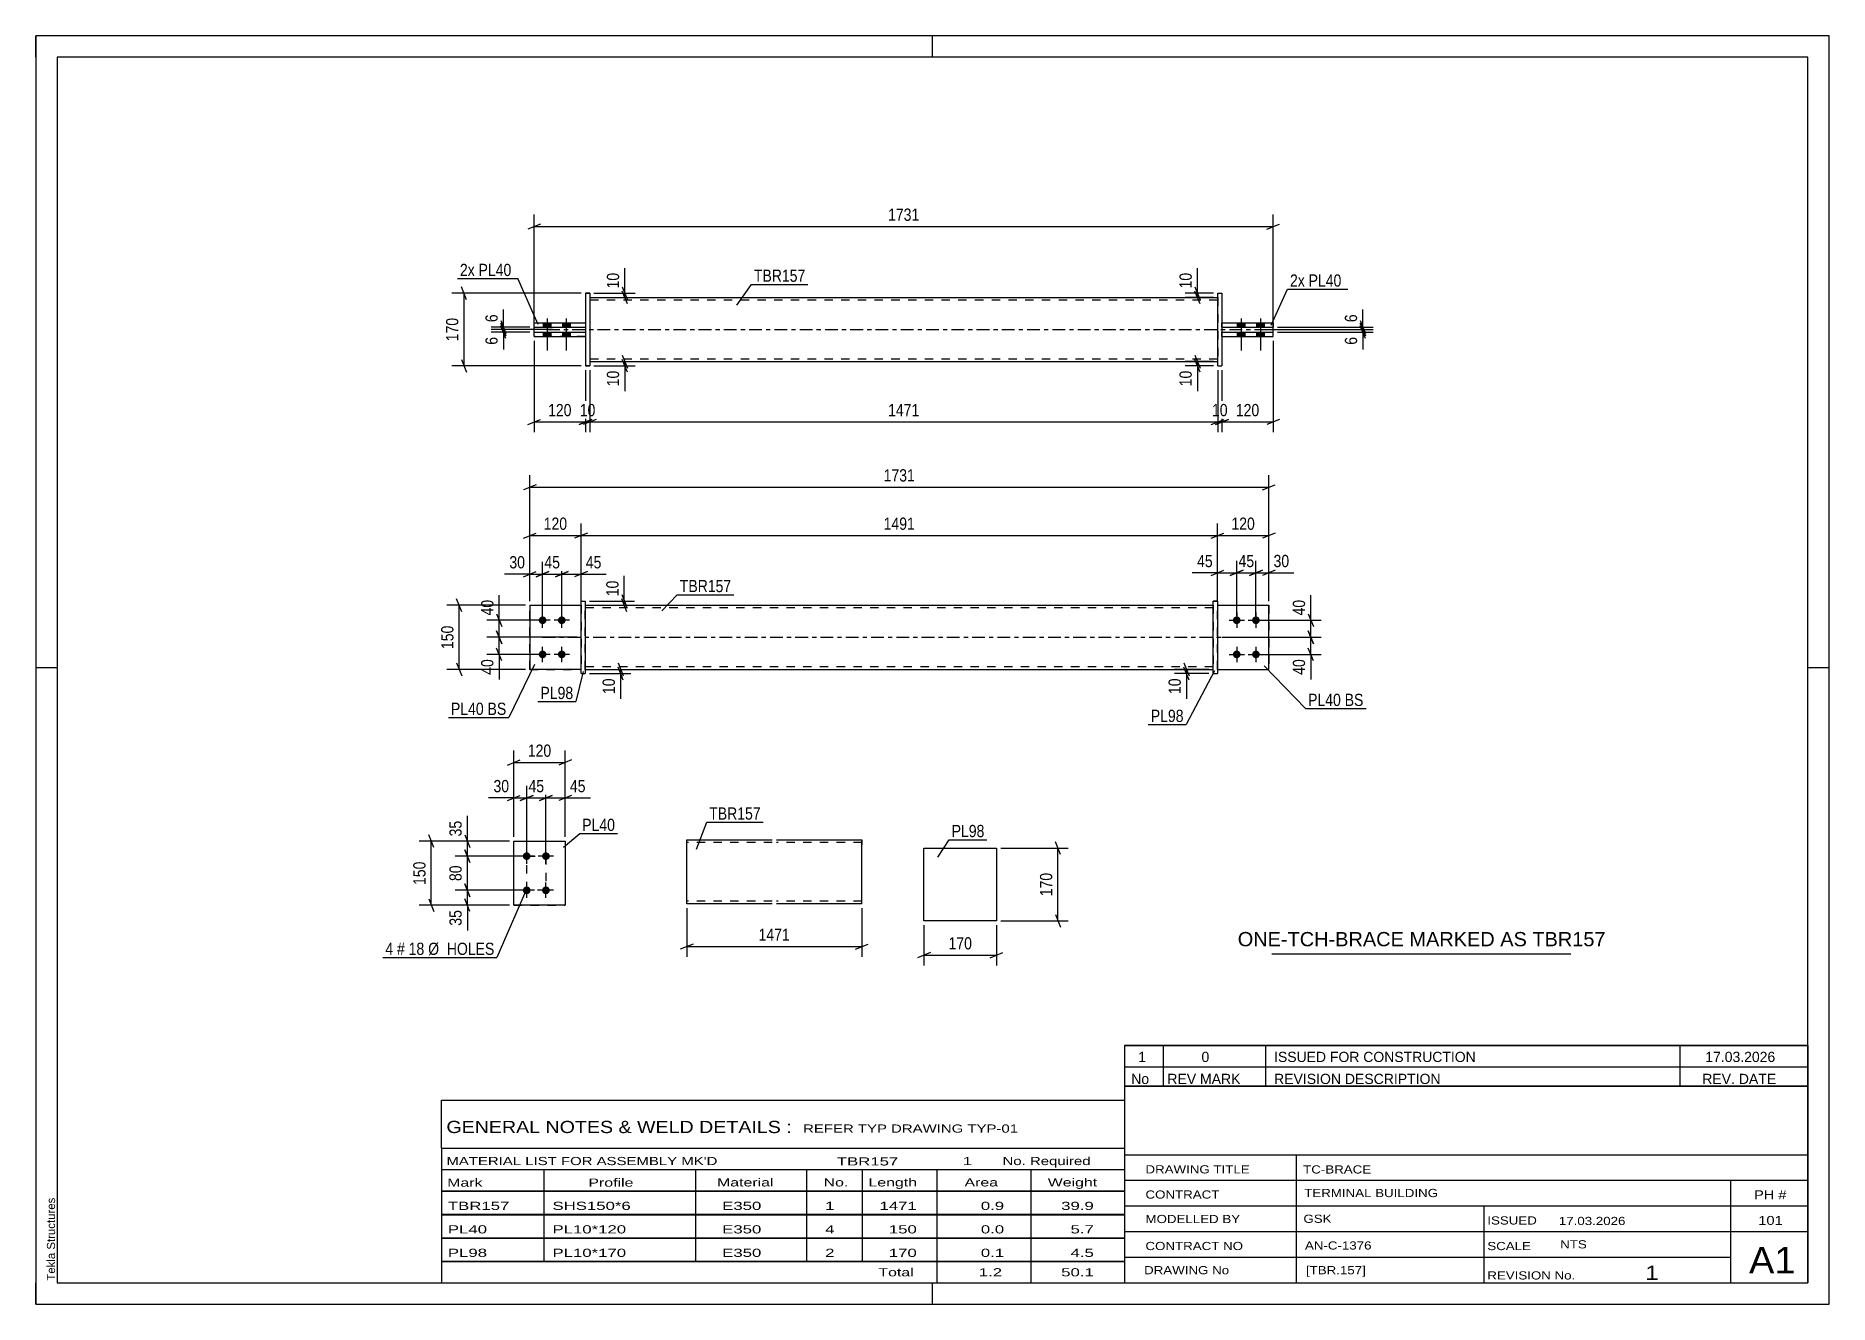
# Paper-space layout 'Layout1' of a CAD drawing. Header units: millimetres. Extents: x 0 to 420, y 0 to 297.
# The model-space entities are those that its viewports show. They can reach past a viewport. Long polylines and large blocks are cut down to what shows.
import ezdxf

# ---------------------------------------------------------------- set-up
doc = ezdxf.new("R2010")
doc.units = ezdxf.units.MM
doc.linetypes.add('DXK_LINE_DOT2', pattern=[3.9198, 1.9599, -1.9599])
doc.linetypes.add('DXK_LINE_DOT3', pattern=[5.9187, 2.979, -0.9799, 0.9799, -0.9799])
doc.layers.add('Viewport layer', color=7, linetype='Continuous', plot=False)
doc.styles.add('Arial', font='ARIAL.TTF', dxfattribs={"height": 0.2})
doc.styles.add('Arial Narrow', font='ARIALN.TTF', dxfattribs={"height": 0.2})

# ---------------------------------------------------------------- blocks, each defined once
blk = doc.blocks.new('Unknown-580581683-1163')
at = {"color": 5, "linetype": 'Continuous'}
for p, q in [((420, 297), (0, 297)), ((0, 297), (0, 0)), ((0, 292), (0, 297)), ((210, 292), (210, 297)), ((420, 0), (420, 297)), ((415, 292), (5, 292)), ((5, 292), (5, 5)), ((415, 5), (415, 292)), ((5, 149), (0, 149)), ((420, 149), (415, 149)), ((0, 0), (0, 5)), ((5, 5), (415, 5)), ((210, 0), (210, 5)), ((0, 0), (420, 0))]:
    blk.add_line(p, q, dxfattribs=at)
at = {"color": 174, "linetype": 'Continuous', "style": 'Arial'}
blk.add_text('Tekla Structures', height=1.9102, rotation=90, dxfattribs=at).set_placement((4.5, 5.5))
blk = doc.blocks.new('Part-580581683-1809 - 1790')
at = {"color": 7, "linetype": 'DXK_LINE_DOT2'}
for p, q in [((276.75, 163.65), (288.75, 163.65)), ((276.75, 148.65), (276.75, 163.65)), ((276.75, 163.65), (288.75, 163.65)), ((288.75, 163.65), (288.75, 163.65)), ((288.75, 163.65), (288.75, 148.65)), ((276.75, 148.65), (276.75, 148.65)), ((276.75, 148.65), (288.75, 148.65)), ((276.75, 148.65), (288.75, 148.65))]:
    blk.add_line(p, q, dxfattribs=at)
blk = doc.blocks.new('Part-580581683-1797 - 1790')
at = {"color": 2, "linetype": 'Continuous'}
for p, q in [((128.68, 163.65), (275.75, 163.65)), ((128.68, 148.65), (275.75, 148.65))]:
    blk.add_line(p, q, dxfattribs=at)
at = {"color": 7, "linetype": 'DXK_LINE_DOT2'}
for p, q in [((128.68, 148.65), (128.68, 163.65)), ((275.75, 163.05), (128.68, 163.05)), ((275.75, 163.65), (275.75, 148.65)), ((275.75, 149.25), (128.68, 149.25))]:
    blk.add_line(p, q, dxfattribs=at)
at = {"color": 7, "linetype": 'DXK_LINE_DOT3'}
blk.add_line((118.68, 156.15), (285.75, 156.15), dxfattribs=at)
blk = doc.blocks.new('Bolt-580581683-1803 - 1790')
at = {"linetype": 'Continuous'}
for points in [[(281.25, 161.05), (281.44, 161.03), (281.62, 160.97), (281.78, 160.88), (281.92, 160.75), (282.03, 160.6), (282.11, 160.43), (282.15, 160.24), (282.15, 160.05), (282.11, 159.87), (282.03, 159.7), (281.92, 159.55), (281.78, 159.42), (281.62, 159.33), (281.44, 159.27), (281.25, 159.25), (281.07, 159.27), (280.89, 159.33), (280.72, 159.42), (280.58, 159.55), (280.47, 159.7), (280.4, 159.87), (280.36, 160.05), (280.36, 160.24), (280.4, 160.43), (280.47, 160.6), (280.58, 160.75), (280.72, 160.88), (280.89, 160.97), (281.07, 161.03)], [(285.75, 161.05), (285.94, 161.03), (286.12, 160.97), (286.28, 160.88), (286.42, 160.75), (286.53, 160.6), (286.61, 160.43), (286.65, 160.24), (286.65, 160.05), (286.61, 159.87), (286.53, 159.7), (286.42, 159.55), (286.28, 159.42), (286.12, 159.33), (285.94, 159.27), (285.75, 159.25), (285.57, 159.27), (285.39, 159.33), (285.22, 159.42), (285.08, 159.55), (284.97, 159.7), (284.9, 159.87), (284.86, 160.05), (284.86, 160.24), (284.9, 160.43), (284.97, 160.6), (285.08, 160.75), (285.22, 160.88), (285.39, 160.97), (285.57, 161.03)], [(281.25, 153.05), (281.44, 153.03), (281.62, 152.97), (281.78, 152.88), (281.92, 152.75), (282.03, 152.6), (282.11, 152.43), (282.15, 152.24), (282.15, 152.05), (282.11, 151.87), (282.03, 151.7), (281.92, 151.55), (281.78, 151.42), (281.62, 151.33), (281.44, 151.27), (281.25, 151.25), (281.07, 151.27), (280.89, 151.33), (280.72, 151.42), (280.58, 151.55), (280.47, 151.7), (280.4, 151.87), (280.36, 152.05), (280.36, 152.24), (280.4, 152.43), (280.47, 152.6), (280.58, 152.75), (280.72, 152.88), (280.89, 152.97), (281.07, 153.03)], [(285.75, 153.05), (285.94, 153.03), (286.12, 152.97), (286.28, 152.88), (286.42, 152.75), (286.53, 152.6), (286.61, 152.43), (286.65, 152.24), (286.65, 152.05), (286.61, 151.87), (286.53, 151.7), (286.42, 151.55), (286.28, 151.42), (286.12, 151.33), (285.94, 151.27), (285.75, 151.25), (285.57, 151.27), (285.39, 151.33), (285.22, 151.42), (285.08, 151.55), (284.97, 151.7), (284.9, 151.87), (284.86, 152.05), (284.86, 152.24), (284.9, 152.43), (284.97, 152.6), (285.08, 152.75), (285.22, 152.88), (285.39, 152.97), (285.57, 153.03)]]:
    blk.add_hatch(color=1, dxfattribs=at).paths.add_polyline_path(points)
at = {"color": 1, "linetype": 'Continuous'}
for p, q in [((279.45, 160.15), (283.05, 160.15)), ((281.25, 161.95), (281.25, 158.35)), ((283.95, 160.15), (287.55, 160.15)), ((285.75, 161.95), (285.75, 158.35)), ((279.45, 152.15), (283.05, 152.15)), ((281.25, 153.95), (281.25, 150.35)), ((283.95, 152.15), (287.55, 152.15)), ((285.75, 153.95), (285.75, 150.35))]:
    blk.add_line(p, q, dxfattribs=at)
blk = doc.blocks.new('Bolt-580581683-1804 - 1790')
at = {"linetype": 'Continuous'}
for points in [[(118.68, 161.05), (118.86, 161.03), (119.04, 160.97), (119.21, 160.88), (119.35, 160.75), (119.46, 160.6), (119.53, 160.43), (119.57, 160.24), (119.57, 160.05), (119.53, 159.87), (119.46, 159.7), (119.35, 159.55), (119.21, 159.42), (119.04, 159.33), (118.86, 159.27), (118.68, 159.25), (118.49, 159.27), (118.31, 159.33), (118.15, 159.42), (118.01, 159.55), (117.9, 159.7), (117.82, 159.87), (117.78, 160.05), (117.78, 160.24), (117.82, 160.43), (117.9, 160.6), (118.01, 160.75), (118.15, 160.88), (118.31, 160.97), (118.49, 161.03)], [(123.18, 161.05), (123.36, 161.03), (123.54, 160.97), (123.71, 160.88), (123.85, 160.75), (123.96, 160.6), (124.03, 160.43), (124.07, 160.24), (124.07, 160.05), (124.03, 159.87), (123.96, 159.7), (123.85, 159.55), (123.71, 159.42), (123.54, 159.33), (123.36, 159.27), (123.18, 159.25), (122.99, 159.27), (122.81, 159.33), (122.65, 159.42), (122.51, 159.55), (122.4, 159.7), (122.32, 159.87), (122.28, 160.05), (122.28, 160.24), (122.32, 160.43), (122.4, 160.6), (122.51, 160.75), (122.65, 160.88), (122.81, 160.97), (122.99, 161.03)], [(118.68, 153.05), (118.86, 153.03), (119.04, 152.97), (119.21, 152.88), (119.35, 152.75), (119.46, 152.6), (119.53, 152.43), (119.57, 152.24), (119.57, 152.05), (119.53, 151.87), (119.46, 151.7), (119.35, 151.55), (119.21, 151.42), (119.04, 151.33), (118.86, 151.27), (118.68, 151.25), (118.49, 151.27), (118.31, 151.33), (118.15, 151.42), (118.01, 151.55), (117.9, 151.7), (117.82, 151.87), (117.78, 152.05), (117.78, 152.24), (117.82, 152.43), (117.9, 152.6), (118.01, 152.75), (118.15, 152.88), (118.31, 152.97), (118.49, 153.03)], [(123.18, 153.05), (123.36, 153.03), (123.54, 152.97), (123.71, 152.88), (123.85, 152.75), (123.96, 152.6), (124.03, 152.43), (124.07, 152.24), (124.07, 152.05), (124.03, 151.87), (123.96, 151.7), (123.85, 151.55), (123.71, 151.42), (123.54, 151.33), (123.36, 151.27), (123.18, 151.25), (122.99, 151.27), (122.81, 151.33), (122.65, 151.42), (122.51, 151.55), (122.4, 151.7), (122.32, 151.87), (122.28, 152.05), (122.28, 152.24), (122.32, 152.43), (122.4, 152.6), (122.51, 152.75), (122.65, 152.88), (122.81, 152.97), (122.99, 153.03)]]:
    blk.add_hatch(color=1, dxfattribs=at).paths.add_polyline_path(points)
at = {"color": 1, "linetype": 'Continuous'}
for p, q in [((120.48, 160.15), (116.88, 160.15)), ((118.68, 158.35), (118.68, 161.95)), ((124.98, 160.15), (121.38, 160.15)), ((123.18, 158.35), (123.18, 161.95)), ((120.48, 152.15), (116.88, 152.15)), ((118.68, 150.35), (118.68, 153.95)), ((124.98, 152.15), (121.38, 152.15)), ((123.18, 150.35), (123.18, 153.95))]:
    blk.add_line(p, q, dxfattribs=at)
blk = doc.blocks.new('Part-580581683-1814 - 1790')
at = {"color": 2, "linetype": 'Continuous'}
for p, q in [((276.75, 163.65), (288.75, 163.65)), ((288.75, 163.65), (288.75, 163.65)), ((288.75, 148.65), (288.75, 163.65)), ((276.75, 148.65), (288.75, 148.65))]:
    blk.add_line(p, q, dxfattribs=at)
at = {"color": 7, "linetype": 'DXK_LINE_DOT2'}
for p, q in [((276.75, 163.65), (288.75, 163.65)), ((276.75, 148.65), (276.75, 163.65)), ((288.75, 163.65), (288.75, 163.65)), ((276.75, 148.65), (276.75, 148.65)), ((276.75, 148.65), (288.75, 148.65))]:
    blk.add_line(p, q, dxfattribs=at)
blk = doc.blocks.new('Part-580581683-1819 - 1790')
at = {"color": 2, "linetype": 'Continuous'}
for p, q in [((127.68, 164.65), (128.68, 164.65)), ((127.68, 147.65), (127.68, 164.65)), ((128.68, 164.65), (128.68, 164.65)), ((128.68, 164.65), (128.68, 147.65)), ((127.68, 147.65), (128.68, 147.65))]:
    blk.add_line(p, q, dxfattribs=at)
at = {"color": 7, "linetype": 'DXK_LINE_DOT2'}
for p, q in [((127.68, 164.65), (128.68, 164.65)), ((127.68, 147.65), (128.68, 147.65))]:
    blk.add_line(p, q, dxfattribs=at)
blk = doc.blocks.new('Part-580581683-1824 - 1790')
at = {"color": 7, "linetype": 'DXK_LINE_DOT2'}
for p, q in [((115.68, 163.65), (127.68, 163.65)), ((115.68, 163.65), (127.68, 163.65)), ((115.68, 148.65), (115.68, 163.65)), ((127.68, 163.65), (127.68, 163.65)), ((127.68, 163.65), (127.68, 148.65)), ((115.68, 148.65), (127.68, 148.65)), ((127.68, 148.65), (115.68, 148.65)), ((115.68, 148.65), (115.68, 148.65))]:
    blk.add_line(p, q, dxfattribs=at)
blk = doc.blocks.new('Part-580581683-1829 - 1790')
at = {"color": 2, "linetype": 'Continuous'}
for p, q in [((115.68, 163.65), (127.68, 163.65)), ((115.68, 163.65), (115.68, 148.65)), ((127.68, 148.65), (115.68, 148.65)), ((115.68, 148.65), (115.68, 148.65))]:
    blk.add_line(p, q, dxfattribs=at)
at = {"color": 7, "linetype": 'DXK_LINE_DOT2'}
for p, q in [((115.68, 163.65), (127.68, 163.65)), ((127.68, 163.65), (127.68, 163.65)), ((127.68, 163.65), (127.68, 148.65)), ((115.68, 148.65), (127.68, 148.65))]:
    blk.add_line(p, q, dxfattribs=at)
blk = doc.blocks.new('Part-580581683-1834 - 1790')
at = {"color": 2, "linetype": 'Continuous'}
for p, q in [((276.75, 164.65), (275.75, 164.65)), ((275.75, 147.65), (275.75, 164.65)), ((276.75, 164.65), (276.75, 147.65)), ((275.75, 147.65), (275.75, 147.65)), ((275.75, 147.65), (276.75, 147.65))]:
    blk.add_line(p, q, dxfattribs=at)
at = {"color": 7, "linetype": 'DXK_LINE_DOT2'}
for p, q in [((275.75, 164.65), (275.75, 164.65)), ((275.75, 164.65), (276.75, 164.65)), ((276.75, 164.65), (276.75, 164.65)), ((275.75, 147.65), (276.75, 147.65))]:
    blk.add_line(p, q, dxfattribs=at)
blk = doc.blocks.new('Part-580581683-2133 - 2111')
at = {"color": 2, "linetype": 'Continuous'}
for p, q in [((116.72, 227.62), (128.72, 227.62)), ((116.72, 226.62), (116.72, 227.62)), ((116.72, 226.62), (128.72, 226.62)), ((116.72, 226.62), (116.72, 226.62))]:
    blk.add_line(p, q, dxfattribs=at)
at = {"color": 7, "linetype": 'DXK_LINE_DOT2'}
for p, q in [((116.72, 227.62), (128.72, 227.62)), ((128.72, 227.62), (128.72, 226.62)), ((128.72, 226.62), (116.72, 226.62))]:
    blk.add_line(p, q, dxfattribs=at)
blk = doc.blocks.new('Part-580581683-2117 - 2111')
at = {"color": 2, "linetype": 'Continuous'}
for p, q in [((277.79, 227.62), (289.79, 227.62)), ((289.79, 226.62), (289.79, 227.62)), ((277.79, 226.62), (289.79, 226.62))]:
    blk.add_line(p, q, dxfattribs=at)
at = {"color": 7, "linetype": 'DXK_LINE_DOT2'}
for p, q in [((277.79, 226.62), (277.79, 227.62)), ((277.79, 227.62), (289.79, 227.62)), ((277.79, 226.62), (289.79, 226.62))]:
    blk.add_line(p, q, dxfattribs=at)
blk = doc.blocks.new('Part-580581683-2122 - 2111')
at = {"color": 2, "linetype": 'Continuous'}
for p, q in [((277.79, 229.82), (289.79, 229.82)), ((277.79, 228.82), (289.79, 228.82)), ((289.79, 229.82), (289.79, 228.82))]:
    blk.add_line(p, q, dxfattribs=at)
at = {"color": 7, "linetype": 'DXK_LINE_DOT2'}
for p, q in [((277.79, 228.82), (277.79, 229.82)), ((277.79, 229.82), (289.79, 229.82)), ((277.79, 228.82), (289.79, 228.82)), ((289.79, 229.82), (289.79, 229.82))]:
    blk.add_line(p, q, dxfattribs=at)
blk = doc.blocks.new('Part-580581683-2139 - 2111')
at = {"color": 2, "linetype": 'Continuous'}
for p, q in [((129.72, 235.72), (276.79, 235.72)), ((129.72, 220.72), (276.79, 220.72))]:
    blk.add_line(p, q, dxfattribs=at)
at = {"color": 7, "linetype": 'DXK_LINE_DOT2'}
for p, q in [((129.72, 235.72), (129.72, 220.72)), ((276.79, 235.72), (276.79, 220.72)), ((276.79, 235.12), (129.72, 235.12)), ((276.79, 221.32), (129.72, 221.32))]:
    blk.add_line(p, q, dxfattribs=at)
at = {"color": 7, "linetype": 'DXK_LINE_DOT3'}
blk.add_line((119.72, 228.22), (286.79, 228.22), dxfattribs=at)
blk = doc.blocks.new('Part-580581683-2123 - 2111')
at = {"color": 2, "linetype": 'Continuous'}
for p, q in [((128.72, 236.72), (129.72, 236.72)), ((128.72, 236.72), (128.72, 219.72)), ((129.72, 236.72), (129.72, 236.72)), ((129.72, 236.72), (129.72, 219.72)), ((129.72, 219.72), (128.72, 219.72)), ((128.72, 219.72), (128.72, 219.72))]:
    blk.add_line(p, q, dxfattribs=at)
at = {"color": 7, "linetype": 'DXK_LINE_DOT2'}
for p, q in [((129.72, 236.72), (128.72, 236.72)), ((129.72, 236.72), (129.72, 236.72)), ((128.72, 219.72), (129.72, 219.72))]:
    blk.add_line(p, q, dxfattribs=at)
blk = doc.blocks.new('Part-580581683-2128 - 2111')
at = {"color": 2, "linetype": 'Continuous'}
for p, q in [((116.72, 229.82), (128.72, 229.82)), ((116.72, 228.82), (116.72, 229.82)), ((116.72, 228.82), (128.72, 228.82)), ((116.72, 228.82), (116.72, 228.82))]:
    blk.add_line(p, q, dxfattribs=at)
at = {"color": 7, "linetype": 'DXK_LINE_DOT2'}
for p, q in [((116.72, 229.82), (128.72, 229.82)), ((116.72, 229.82), (116.72, 229.82)), ((116.72, 228.82), (128.72, 228.82)), ((128.72, 229.82), (128.72, 228.82))]:
    blk.add_line(p, q, dxfattribs=at)
blk = doc.blocks.new('Part-580581683-2134 - 2111')
at = {"color": 2, "linetype": 'Continuous'}
for p, q in [((276.79, 236.72), (276.79, 236.72)), ((276.79, 219.72), (276.79, 236.72)), ((276.79, 236.72), (277.79, 236.72)), ((277.79, 236.72), (277.79, 236.72)), ((277.79, 236.72), (277.79, 219.72)), ((276.79, 219.72), (277.79, 219.72)), ((276.79, 219.72), (276.79, 219.72)), ((277.79, 219.72), (277.79, 219.72))]:
    blk.add_line(p, q, dxfattribs=at)
at = {"color": 7, "linetype": 'DXK_LINE_DOT2'}
for p, q in [((276.79, 236.72), (276.79, 236.72)), ((276.79, 236.72), (277.79, 236.72)), ((276.79, 219.72), (277.79, 219.72))]:
    blk.add_line(p, q, dxfattribs=at)
blk = doc.blocks.new('Bolt-580581683-2140 - 2111')
at = {"linetype": 'Continuous'}
for points in [[(283.19, 229.82), (281.39, 229.82), (281.39, 228.82), (283.19, 228.82)], [(283.19, 229.82), (281.39, 229.82), (281.39, 228.82), (283.19, 228.82)], [(283.19, 227.62), (281.39, 227.62), (281.39, 226.62), (283.19, 226.62)], [(283.19, 227.62), (281.39, 227.62), (281.39, 226.62), (283.19, 226.62)], [(287.69, 229.82), (285.89, 229.82), (285.89, 228.82), (287.69, 228.82)], [(287.69, 229.82), (285.89, 229.82), (285.89, 228.82), (287.69, 228.82)], [(287.69, 227.62), (285.89, 227.62), (285.89, 226.62), (287.69, 226.62)], [(287.69, 227.62), (285.89, 227.62), (285.89, 226.62), (287.69, 226.62)]]:
    blk.add_hatch(color=1, dxfattribs=at).paths.add_polyline_path(points)
at = {"color": 1, "linetype": 'Continuous'}
for p, q in [((281.39, 229.82), (281.39, 228.82)), ((281.39, 229.82), (281.39, 228.82)), ((281.39, 227.62), (281.39, 226.62)), ((281.39, 227.62), (281.39, 226.62)), ((282.29, 230.82), (282.29, 223.32)), ((282.29, 230.82), (282.29, 223.32)), ((283.19, 229.82), (283.19, 228.82)), ((283.19, 229.82), (283.19, 228.82)), ((283.19, 227.62), (283.19, 226.62)), ((283.19, 227.62), (283.19, 226.62)), ((285.89, 229.82), (285.89, 228.82)), ((285.89, 229.82), (285.89, 228.82)), ((285.89, 227.62), (285.89, 226.62)), ((285.89, 227.62), (285.89, 226.62)), ((286.79, 230.82), (286.79, 223.32)), ((286.79, 230.82), (286.79, 223.32)), ((287.69, 229.82), (287.69, 228.82)), ((287.69, 229.82), (287.69, 228.82)), ((287.69, 227.62), (287.69, 226.62)), ((287.69, 227.62), (287.69, 226.62))]:
    blk.add_line(p, q, dxfattribs=at)
blk = doc.blocks.new('Bolt-580581683-2141 - 2111')
at = {"linetype": 'Continuous'}
for points in [[(118.82, 228.82), (120.62, 228.82), (120.62, 229.82), (118.82, 229.82)], [(118.82, 228.82), (120.62, 228.82), (120.62, 229.82), (118.82, 229.82)], [(118.82, 226.62), (120.62, 226.62), (120.62, 227.62), (118.82, 227.62)], [(118.82, 226.62), (120.62, 226.62), (120.62, 227.62), (118.82, 227.62)], [(123.32, 228.82), (125.12, 228.82), (125.12, 229.82), (123.32, 229.82)], [(123.32, 228.82), (125.12, 228.82), (125.12, 229.82), (123.32, 229.82)], [(123.32, 226.62), (125.12, 226.62), (125.12, 227.62), (123.32, 227.62)], [(123.32, 226.62), (125.12, 226.62), (125.12, 227.62), (123.32, 227.62)]]:
    blk.add_hatch(color=1, dxfattribs=at).paths.add_polyline_path(points)
at = {"color": 1, "linetype": 'Continuous'}
for p, q in [((118.82, 229.82), (118.82, 228.82)), ((118.82, 229.82), (118.82, 228.82)), ((118.82, 227.62), (118.82, 226.62)), ((118.82, 227.62), (118.82, 226.62)), ((119.72, 230.82), (119.72, 223.32)), ((119.72, 230.82), (119.72, 223.32)), ((120.62, 229.82), (120.62, 228.82)), ((120.62, 229.82), (120.62, 228.82)), ((120.62, 227.62), (120.62, 226.62)), ((120.62, 227.62), (120.62, 226.62)), ((123.32, 229.82), (123.32, 228.82)), ((123.32, 229.82), (123.32, 228.82)), ((123.32, 227.62), (123.32, 226.62)), ((123.32, 227.62), (123.32, 226.62)), ((124.22, 230.82), (124.22, 223.32)), ((124.22, 230.82), (124.22, 223.32)), ((125.12, 229.82), (125.12, 228.82)), ((125.12, 229.82), (125.12, 228.82)), ((125.12, 227.62), (125.12, 226.62)), ((125.12, 227.62), (125.12, 226.62))]:
    blk.add_line(p, q, dxfattribs=at)
blk = doc.blocks.new('Part-580581683-1458 - 1409')
at = {"color": 2, "linetype": 'Continuous'}
for p, q in [((111.96, 108.41), (123.96, 108.41)), ((111.96, 93.41), (111.96, 108.41)), ((123.96, 108.41), (123.96, 108.41)), ((123.96, 108.41), (123.96, 93.41)), ((123.96, 93.41), (111.96, 93.41)), ((111.96, 93.41), (111.96, 93.41))]:
    blk.add_line(p, q, dxfattribs=at)
at = {"color": 7, "linetype": 'DXK_LINE_DOT2'}
for p, q in [((111.96, 108.41), (123.96, 108.41)), ((111.96, 93.41), (123.96, 93.41)), ((111.96, 93.41), (111.96, 93.41))]:
    blk.add_line(p, q, dxfattribs=at)
blk = doc.blocks.new('Bolt-580581683-1443 - 1409')
at = {"linetype": 'Continuous'}
for points in [[(114.96, 104.01), (114.77, 104.03), (114.59, 104.08), (114.43, 104.18), (114.29, 104.3), (114.18, 104.46), (114.1, 104.63), (114.06, 104.81), (114.06, 105), (114.1, 105.18), (114.18, 105.36), (114.29, 105.51), (114.43, 105.63), (114.59, 105.73), (114.77, 105.79), (114.96, 105.81), (115.15, 105.79), (115.33, 105.73), (115.49, 105.63), (115.63, 105.51), (115.74, 105.36), (115.82, 105.18), (115.85, 105), (115.85, 104.81), (115.82, 104.63), (115.74, 104.46), (115.63, 104.3), (115.49, 104.18), (115.33, 104.08), (115.15, 104.03)], [(119.46, 104.01), (119.27, 104.03), (119.09, 104.08), (118.93, 104.18), (118.79, 104.3), (118.68, 104.46), (118.6, 104.63), (118.56, 104.81), (118.56, 105), (118.6, 105.18), (118.68, 105.36), (118.79, 105.51), (118.93, 105.63), (119.09, 105.73), (119.27, 105.79), (119.46, 105.81), (119.65, 105.79), (119.83, 105.73), (119.99, 105.63), (120.13, 105.51), (120.24, 105.36), (120.32, 105.18), (120.35, 105), (120.35, 104.81), (120.32, 104.63), (120.24, 104.46), (120.13, 104.3), (119.99, 104.18), (119.83, 104.08), (119.65, 104.03)], [(114.96, 96.01), (114.77, 96.03), (114.59, 96.08), (114.43, 96.18), (114.29, 96.3), (114.18, 96.46), (114.1, 96.63), (114.06, 96.81), (114.06, 97), (114.1, 97.18), (114.18, 97.36), (114.29, 97.51), (114.43, 97.63), (114.59, 97.73), (114.77, 97.79), (114.96, 97.81), (115.15, 97.79), (115.33, 97.73), (115.49, 97.63), (115.63, 97.51), (115.74, 97.36), (115.82, 97.18), (115.85, 97), (115.85, 96.81), (115.82, 96.63), (115.74, 96.46), (115.63, 96.3), (115.49, 96.18), (115.33, 96.08), (115.15, 96.03)], [(119.46, 96.01), (119.27, 96.03), (119.09, 96.08), (118.93, 96.18), (118.79, 96.3), (118.68, 96.46), (118.6, 96.63), (118.56, 96.81), (118.56, 97), (118.6, 97.18), (118.68, 97.36), (118.79, 97.51), (118.93, 97.63), (119.09, 97.73), (119.27, 97.79), (119.46, 97.81), (119.65, 97.79), (119.83, 97.73), (119.99, 97.63), (120.13, 97.51), (120.24, 97.36), (120.32, 97.18), (120.35, 97), (120.35, 96.81), (120.32, 96.63), (120.24, 96.46), (120.13, 96.3), (119.99, 96.18), (119.83, 96.08), (119.65, 96.03)]]:
    blk.add_hatch(color=1, dxfattribs=at).paths.add_polyline_path(points)
at = {"color": 1, "linetype": 'Continuous'}
for p, q in [((114.96, 103.11), (114.96, 106.71)), ((119.46, 103.11), (119.46, 106.71)), ((116.76, 104.91), (113.16, 104.91)), ((121.26, 104.91), (117.66, 104.91)), ((116.76, 96.91), (113.16, 96.91)), ((114.96, 95.11), (114.96, 98.71)), ((121.26, 96.91), (117.66, 96.91)), ((119.46, 95.11), (119.46, 98.71))]:
    blk.add_line(p, q, dxfattribs=at)
blk = doc.blocks.new('Part-580581683-1389 - 1373')
at = {"color": 2, "linetype": 'Continuous'}
for p, q in [((208, 89.76), (208, 106.76)), ((208, 106.76), (225, 106.76)), ((225, 106.76), (225, 89.76)), ((225, 89.76), (208, 89.76))]:
    blk.add_line(p, q, dxfattribs=at)
blk = doc.blocks.new('Part-580581683-1273 - 1255')
at = {"color": 2, "linetype": 'Continuous'}
for p, q in [((152.43, 93.82), (152.43, 108.73)), ((152.43, 108.73), (172.43, 108.73)), ((173.43, 108.73), (193.43, 108.73)), ((193.43, 108.73), (193.43, 108.64)), ((193.43, 108.64), (193.43, 107.53)), ((193.43, 93.73), (193.43, 107.53)), ((152.43, 93.73), (152.43, 93.82)), ((172.43, 93.73), (152.43, 93.73)), ((193.43, 93.73), (173.43, 93.73))]:
    blk.add_line(p, q, dxfattribs=at)
at = {"color": 7, "linetype": 'DXK_LINE_DOT2'}
for p, q in [((172.43, 108.13), (152.43, 108.13)), ((193.43, 108.13), (173.43, 108.13)), ((193.43, 107.53), (193.43, 108.38)), ((152.43, 94.33), (152.43, 94.38)), ((172.43, 94.33), (152.43, 94.33)), ((152.43, 93.73), (152.43, 93.73)), ((193.43, 94.33), (173.43, 94.33)), ((193.43, 94.33), (193.43, 94.38))]:
    blk.add_line(p, q, dxfattribs=at)
blk = doc.blocks.new('Rectangle-580581683-1567 - 1409')
at = {"color": 1, "linetype": 'DXK_LINE_DOT2'}
blk.add_lwpolyline([(114.96, 104.91), (119.46, 104.91), (119.46, 96.91), (114.96, 96.91), (114.96, 104.91)], close=True, dxfattribs=at)
blk = doc.blocks.new('StraightDimension-580581683-2051 - 1790')
at = {"color": 7, "linetype": 'Continuous'}
for p, q in [((281.25, 161.15), (281.25, 174.09)), ((285.75, 161.15), (285.75, 174.09)), ((279.75, 170.64), (282.75, 171.84)), ((281.25, 171.24), (285.75, 171.24)), ((287.25, 171.84), (284.25, 170.64))]:
    blk.add_line(p, q, dxfattribs=at)
at = {"color": 0}
blk.add_wipeout([(285.93, 171.99), (285.93, 176.19), (281.08, 176.19), (281.08, 171.99)], dxfattribs=at)
at = {"color": 3, "style": 'Arial Narrow'}
blk.add_text('45', height=2.863, dxfattribs=at).set_placement((281.68, 172.59))
blk = doc.blocks.new('StraightDimension-580581683-1861 - 1790')
at = {"color": 7, "linetype": 'Continuous'}
for p, q in [((117.68, 160.15), (105.65, 160.15)), ((107.9, 161.65), (109.1, 158.65)), ((108.5, 156.15), (108.5, 160.15)), ((126.68, 156.15), (105.65, 156.15)), ((109.1, 154.65), (107.9, 157.65))]:
    blk.add_line(p, q, dxfattribs=at)
at = {"color": 0}
blk.add_wipeout([(107.75, 165.53), (103.55, 165.53), (103.55, 160.67), (107.75, 160.67)], dxfattribs=at)
at = {"color": 7, "linetype": 'Continuous'}
blk.add_line((108.5, 160.15), (108.5, 166.05), dxfattribs=at)
blk.add_line((108.5, 160.15), (108.5, 166.05), dxfattribs=at)
at = {"color": 3, "style": 'Arial Narrow'}
blk.add_text('40', height=2.863, rotation=90.0002, dxfattribs=at).set_placement((107.15, 161.27))
blk = doc.blocks.new('StraightDimension-580581683-1996 - 1790')
at = {"color": 7, "linetype": 'Continuous'}
for p, q in [((286.75, 160.15), (301, 160.15)), ((298, 161.65), (299.2, 158.65)), ((298.6, 156.15), (298.6, 160.15)), ((277.75, 156.15), (301, 156.15)), ((299.2, 154.65), (298, 157.65))]:
    blk.add_line(p, q, dxfattribs=at)
at = {"color": 0}
blk.add_wipeout([(297.85, 165.53), (293.65, 165.53), (293.65, 160.67), (297.85, 160.67)], dxfattribs=at)
at = {"color": 7, "linetype": 'Continuous'}
blk.add_line((298.6, 160.15), (298.6, 166.05), dxfattribs=at)
blk.add_line((298.6, 160.15), (298.6, 166.05), dxfattribs=at)
at = {"color": 3, "style": 'Arial Narrow'}
blk.add_text('40', height=2.863, rotation=90.0002, dxfattribs=at).set_placement((297.25, 161.27))
blk = doc.blocks.new('StraightDimension-580581683-3086 - 1790')
at = {"color": 7, "linetype": 'Continuous'}
for p, q in [((129.68, 148.65), (139.35, 148.65)), ((129.68, 147.65), (139.35, 147.65)), ((136.35, 150.15), (137.55, 147.15)), ((137.55, 146.15), (136.35, 149.15)), ((136.95, 147.65), (136.95, 148.65))]:
    blk.add_line(p, q, dxfattribs=at)
at = {"color": 0}
blk.add_wipeout([(136.2, 147.12), (132, 147.12), (132, 142.27), (136.2, 142.27)], dxfattribs=at)
at = {"color": 7, "linetype": 'Continuous'}
blk.add_line((136.95, 147.65), (136.95, 141.74), dxfattribs=at)
blk.add_line((136.95, 147.65), (136.95, 141.74), dxfattribs=at)
at = {"color": 3, "style": 'Arial Narrow'}
blk.add_text('10', height=2.863, rotation=90.0002, dxfattribs=at).set_placement((135.6, 142.87))
blk = doc.blocks.new('StraightDimension-580581683-3116 - 1790')
at = {"color": 7, "linetype": 'Continuous'}
for p, q in [((129.68, 164.65), (140.21, 164.65)), ((137.21, 166.15), (138.41, 163.15)), ((138.41, 162.15), (137.21, 165.15)), ((137.81, 163.65), (137.81, 164.65)), ((129.68, 163.65), (140.21, 163.65))]:
    blk.add_line(p, q, dxfattribs=at)
at = {"color": 0}
blk.add_wipeout([(137.06, 170.03), (132.86, 170.03), (132.86, 165.17), (137.06, 165.17)], dxfattribs=at)
at = {"color": 7, "linetype": 'Continuous'}
blk.add_line((137.81, 164.65), (137.81, 170.55), dxfattribs=at)
blk.add_line((137.81, 164.65), (137.81, 170.55), dxfattribs=at)
at = {"color": 3, "style": 'Arial Narrow'}
blk.add_text('10', height=2.863, rotation=90.0002, dxfattribs=at).set_placement((136.46, 165.77))
blk = doc.blocks.new('StraightDimension-580581683-2064 - 1790')
at = {"color": 7, "linetype": 'Continuous'}
for p, q in [((276.75, 164.65), (276.75, 174.09)), ((281.25, 161.15), (281.25, 174.09)), ((275.25, 170.64), (278.25, 171.84)), ((276.75, 171.24), (281.25, 171.24)), ((282.75, 171.84), (279.75, 170.64))]:
    blk.add_line(p, q, dxfattribs=at)
at = {"color": 0}
blk.add_wipeout([(276.23, 171.99), (276.23, 176.19), (271.37, 176.19), (271.37, 171.99)], dxfattribs=at)
at = {"color": 7, "linetype": 'Continuous'}
blk.add_line((276.75, 171.24), (270.85, 171.24), dxfattribs=at)
blk.add_line((276.75, 171.24), (270.85, 171.24), dxfattribs=at)
at = {"color": 3, "style": 'Arial Narrow'}
blk.add_text('45', height=2.863, dxfattribs=at).set_placement((271.97, 172.59))
blk = doc.blocks.new('StraightDimension-580581683-1870 - 1790')
at = {"color": 7, "linetype": 'Continuous'}
for p, q in [((126.68, 156.15), (105.65, 156.15)), ((107.9, 157.65), (109.1, 154.65)), ((108.5, 152.15), (108.5, 156.15)), ((117.68, 152.15), (105.65, 152.15)), ((109.1, 150.65), (107.9, 153.65))]:
    blk.add_line(p, q, dxfattribs=at)
at = {"color": 0}
blk.add_wipeout([(107.75, 151.62), (103.55, 151.62), (103.55, 146.77), (107.75, 146.77)], dxfattribs=at)
at = {"color": 7, "linetype": 'Continuous'}
blk.add_line((108.5, 152.15), (108.5, 146.24), dxfattribs=at)
blk.add_line((108.5, 152.15), (108.5, 146.24), dxfattribs=at)
at = {"color": 3, "style": 'Arial Narrow'}
blk.add_text('40', height=2.863, rotation=90.0002, dxfattribs=at).set_placement((107.15, 147.37))
blk = doc.blocks.new('StraightDimension-580581683-1880 - 1790')
at = {"color": 7, "linetype": 'Continuous'}
for p, q in [((99.74, 162.15), (98.54, 165.15)), ((114.68, 163.65), (96.29, 163.65)), ((99.14, 148.65), (99.14, 163.65)), ((114.68, 148.65), (96.29, 148.65)), ((98.54, 150.15), (99.74, 147.15))]:
    blk.add_line(p, q, dxfattribs=at)
at = {"color": 0}
blk.add_wipeout([(98.39, 159.49), (94.19, 159.49), (94.19, 152.81), (98.39, 152.81)], dxfattribs=at)
at = {"color": 3, "style": 'Arial Narrow'}
blk.add_text('150', height=2.863, rotation=90.0002, dxfattribs=at).set_placement((97.79, 153.41))
blk = doc.blocks.new('StraightDimension-580581683-1900 - 1790')
at = {"color": 7, "linetype": 'Continuous'}
for p, q in [((123.18, 161.15), (123.18, 173.8)), ((127.68, 164.65), (127.68, 173.8)), ((121.68, 170.35), (124.68, 171.55)), ((123.18, 170.95), (127.68, 170.95)), ((129.18, 171.55), (126.18, 170.35))]:
    blk.add_line(p, q, dxfattribs=at)
at = {"color": 0}
blk.add_wipeout([(133.06, 171.7), (133.06, 175.9), (128.2, 175.9), (128.2, 171.7)], dxfattribs=at)
at = {"color": 7, "linetype": 'Continuous'}
blk.add_line((127.68, 170.95), (133.58, 170.95), dxfattribs=at)
blk.add_line((127.68, 170.95), (133.58, 170.95), dxfattribs=at)
at = {"color": 3, "style": 'Arial Narrow'}
blk.add_text('45', height=2.863, dxfattribs=at).set_placement((128.8, 172.3))
blk = doc.blocks.new('StraightDimension-580581683-3125 - 1790')
at = {"color": 7, "linetype": 'Continuous'}
for p, q in [((274.75, 148.65), (266.65, 148.65)), ((274.75, 147.65), (266.65, 147.65)), ((268.9, 150.15), (270.1, 147.15)), ((270.1, 146.15), (268.9, 149.15)), ((269.5, 147.65), (269.5, 148.65))]:
    blk.add_line(p, q, dxfattribs=at)
at = {"color": 0}
blk.add_wipeout([(268.75, 147.12), (264.55, 147.12), (264.55, 142.27), (268.75, 142.27)], dxfattribs=at)
at = {"color": 7, "linetype": 'Continuous'}
blk.add_line((269.5, 147.65), (269.5, 141.74), dxfattribs=at)
blk.add_line((269.5, 147.65), (269.5, 141.74), dxfattribs=at)
at = {"color": 3, "style": 'Arial Narrow'}
blk.add_text('10', height=2.863, rotation=90.0002, dxfattribs=at).set_placement((268.15, 142.87))
blk = doc.blocks.new('StraightDimension-580581683-1916 - 1790')
at = {"color": 7, "linetype": 'Continuous'}
for p, q in [((118.68, 161.15), (118.68, 173.8)), ((123.18, 161.15), (123.18, 173.8)), ((117.18, 170.35), (120.18, 171.55)), ((118.68, 170.95), (123.18, 170.95)), ((124.68, 171.55), (121.68, 170.35))]:
    blk.add_line(p, q, dxfattribs=at)
at = {"color": 0}
blk.add_wipeout([(123.36, 171.7), (123.36, 175.9), (118.5, 175.9), (118.5, 171.7)], dxfattribs=at)
at = {"color": 3, "style": 'Arial Narrow'}
blk.add_text('45', height=2.863, dxfattribs=at).set_placement((119.1, 172.3))
blk = doc.blocks.new('StraightDimension-580581683-1929 - 1790')
at = {"color": 7, "linetype": 'Continuous'}
for p, q in [((115.68, 164.65), (115.68, 173.8)), ((118.68, 161.15), (118.68, 173.8)), ((114.18, 170.35), (117.18, 171.55)), ((115.68, 170.95), (118.68, 170.95)), ((120.18, 171.55), (117.18, 170.35))]:
    blk.add_line(p, q, dxfattribs=at)
at = {"color": 0}
blk.add_wipeout([(115.15, 171.7), (115.15, 175.9), (110.3, 175.9), (110.3, 171.7)], dxfattribs=at)
at = {"color": 7, "linetype": 'Continuous'}
blk.add_line((115.68, 170.95), (109.77, 170.95), dxfattribs=at)
blk.add_line((115.68, 170.95), (109.77, 170.95), dxfattribs=at)
at = {"color": 3, "style": 'Arial Narrow'}
blk.add_text('30', height=2.863, dxfattribs=at).set_placement((110.9, 172.3))
blk = doc.blocks.new('StraightDimension-580581683-1946 - 1790')
at = {"color": 7, "linetype": 'Continuous'}
for p, q in [((115.68, 164.65), (115.68, 182.83)), ((127.68, 157.15), (127.68, 182.83)), ((114.18, 179.38), (117.18, 180.58)), ((115.68, 179.98), (127.68, 179.98)), ((129.18, 180.58), (126.18, 179.38))]:
    blk.add_line(p, q, dxfattribs=at)
at = {"color": 0}
blk.add_wipeout([(125.02, 180.73), (125.02, 184.93), (118.34, 184.93), (118.34, 180.73)], dxfattribs=at)
at = {"color": 3, "style": 'Arial Narrow'}
blk.add_text('120', height=2.863, dxfattribs=at).set_placement((118.94, 181.33))
blk = doc.blocks.new('StraightDimension-580581683-1961 - 1790')
at = {"color": 7, "linetype": 'Continuous'}
for p, q in [((127.68, 157.15), (127.68, 182.83)), ((276.75, 164.65), (276.75, 182.83)), ((129.18, 180.58), (126.18, 179.38)), ((127.68, 179.98), (276.75, 179.98)), ((275.25, 179.38), (278.25, 180.58))]:
    blk.add_line(p, q, dxfattribs=at)
at = {"color": 0}
blk.add_wipeout([(206.47, 180.73), (206.47, 184.93), (197.96, 184.93), (197.96, 180.73)], dxfattribs=at)
at = {"color": 3, "style": 'Arial Narrow'}
blk.add_text('1491', height=2.863, dxfattribs=at).set_placement((198.56, 181.33))
blk = doc.blocks.new('StraightDimension-580581683-1976 - 1790')
at = {"color": 7, "linetype": 'Continuous'}
for p, q in [((276.75, 164.65), (276.75, 182.83)), ((288.75, 164.65), (288.75, 182.83)), ((275.25, 179.38), (278.25, 180.58)), ((276.75, 179.98), (288.75, 179.98)), ((290.25, 180.58), (287.25, 179.38))]:
    blk.add_line(p, q, dxfattribs=at)
at = {"color": 0}
blk.add_wipeout([(286.1, 180.73), (286.1, 184.93), (279.41, 184.93), (279.41, 180.73)], dxfattribs=at)
at = {"color": 3, "style": 'Arial Narrow'}
blk.add_text('120', height=2.863, dxfattribs=at).set_placement((280.01, 181.33))
blk = doc.blocks.new('StraightDimension-580581683-2005 - 1790')
at = {"color": 7, "linetype": 'Continuous'}
for p, q in [((277.75, 156.15), (301, 156.15)), ((298, 157.65), (299.2, 154.65)), ((298.6, 152.15), (298.6, 156.15)), ((286.75, 152.15), (301, 152.15)), ((299.2, 150.65), (298, 153.65))]:
    blk.add_line(p, q, dxfattribs=at)
at = {"color": 0}
blk.add_wipeout([(297.85, 151.62), (293.65, 151.62), (293.65, 146.77), (297.85, 146.77)], dxfattribs=at)
at = {"color": 7, "linetype": 'Continuous'}
blk.add_line((298.6, 152.15), (298.6, 146.24), dxfattribs=at)
blk.add_line((298.6, 152.15), (298.6, 146.24), dxfattribs=at)
at = {"color": 3, "style": 'Arial Narrow'}
blk.add_text('40', height=2.863, rotation=90.0002, dxfattribs=at).set_placement((297.25, 147.37))
blk = doc.blocks.new('StraightDimension-580581683-2015 - 1790')
at = {"color": 7, "linetype": 'Continuous'}
for p, q in [((115.68, 164.65), (115.68, 194.15)), ((288.75, 164.65), (288.75, 194.15)), ((117.18, 191.9), (114.18, 190.7)), ((115.68, 191.3), (288.75, 191.3)), ((287.25, 190.7), (290.25, 191.9))]:
    blk.add_line(p, q, dxfattribs=at)
at = {"color": 0}
blk.add_wipeout([(206.47, 192.05), (206.47, 196.25), (197.96, 196.25), (197.96, 192.05)], dxfattribs=at)
at = {"color": 3, "style": 'Arial Narrow'}
blk.add_text('1731', height=2.863, dxfattribs=at).set_placement((198.56, 192.65))
blk = doc.blocks.new('StraightDimension-580581683-2035 - 1790')
at = {"color": 7, "linetype": 'Continuous'}
for p, q in [((285.75, 161.15), (285.75, 174.09)), ((288.75, 164.65), (288.75, 174.09)), ((284.25, 170.64), (287.25, 171.84)), ((285.75, 171.24), (288.75, 171.24)), ((290.25, 171.84), (287.25, 170.64))]:
    blk.add_line(p, q, dxfattribs=at)
at = {"color": 0}
blk.add_wipeout([(294.13, 171.99), (294.13, 176.19), (289.28, 176.19), (289.28, 171.99)], dxfattribs=at)
at = {"color": 7, "linetype": 'Continuous'}
blk.add_line((288.75, 171.24), (294.66, 171.24), dxfattribs=at)
blk.add_line((288.75, 171.24), (294.66, 171.24), dxfattribs=at)
at = {"color": 3, "style": 'Arial Narrow'}
blk.add_text('30', height=2.863, dxfattribs=at).set_placement((289.88, 172.59))
blk = doc.blocks.new('StraightDimension-580581683-3199 - 2111')
at = {"color": 7, "linetype": 'Continuous'}
for p, q in [((130.72, 236.72), (140.35, 236.72)), ((130.72, 235.72), (140.35, 235.72)), ((137.35, 238.22), (138.55, 235.22)), ((138.55, 234.22), (137.35, 237.22)), ((137.95, 235.72), (137.95, 236.72))]:
    blk.add_line(p, q, dxfattribs=at)
at = {"color": 0}
blk.add_wipeout([(137.2, 242.1), (133, 242.1), (133, 237.25), (137.2, 237.25)], dxfattribs=at)
at = {"color": 7, "linetype": 'Continuous'}
blk.add_line((137.95, 236.72), (137.95, 242.63), dxfattribs=at)
blk.add_line((137.95, 236.72), (137.95, 242.63), dxfattribs=at)
at = {"color": 3, "style": 'Arial Narrow'}
blk.add_text('10', height=2.863, rotation=90.0002, dxfattribs=at).set_placement((136.6, 237.85))
blk = doc.blocks.new('StraightDimension-580581683-2187 - 2111')
at = {"color": 7, "linetype": 'Continuous'}
for p, q in [((285.54, 228.22), (313.19, 228.22)), ((290.79, 227.62), (313.19, 227.62)), ((310.19, 229.72), (311.39, 226.72)), ((311.39, 226.12), (310.19, 229.12)), ((310.79, 227.62), (310.79, 228.22))]:
    blk.add_line(p, q, dxfattribs=at)
at = {"color": 0}
blk.add_wipeout([(310.04, 227.1), (305.84, 227.1), (305.84, 224.07), (310.04, 224.07)], dxfattribs=at)
at = {"color": 7, "linetype": 'Continuous'}
blk.add_line((310.79, 227.62), (310.79, 223.54), dxfattribs=at)
blk.add_line((310.79, 227.62), (310.79, 223.54), dxfattribs=at)
at = {"color": 3, "style": 'Arial Narrow'}
blk.add_text('6', height=2.86, rotation=90.0002, dxfattribs=at).set_placement((309.44, 224.67))
blk = doc.blocks.new('StraightDimension-580581683-3201 - 2111')
at = {"color": 7, "linetype": 'Continuous'}
for p, q in [((130.72, 220.72), (140.35, 220.72)), ((130.72, 219.72), (140.35, 219.72)), ((137.35, 222.22), (138.55, 219.22)), ((138.55, 218.22), (137.35, 221.22)), ((137.95, 219.72), (137.95, 220.72))]:
    blk.add_line(p, q, dxfattribs=at)
at = {"color": 0}
blk.add_wipeout([(137.2, 219.2), (133, 219.2), (133, 214.34), (137.2, 214.34)], dxfattribs=at)
at = {"color": 7, "linetype": 'Continuous'}
blk.add_line((137.95, 219.72), (137.95, 213.82), dxfattribs=at)
blk.add_line((137.95, 219.72), (137.95, 213.82), dxfattribs=at)
at = {"color": 3, "style": 'Arial Narrow'}
blk.add_text('10', height=2.863, rotation=90.0002, dxfattribs=at).set_placement((136.6, 214.94))
blk = doc.blocks.new('StraightDimension-580581683-2145 - 2111')
at = {"color": 7, "linetype": 'Continuous'}
for p, q in [((120.97, 228.22), (106.65, 228.22)), ((115.72, 227.62), (106.65, 227.62)), ((108.9, 229.72), (110.1, 226.72)), ((110.1, 226.12), (108.9, 229.12)), ((109.5, 227.62), (109.5, 228.22))]:
    blk.add_line(p, q, dxfattribs=at)
at = {"color": 0}
blk.add_wipeout([(108.75, 227.1), (104.55, 227.1), (104.55, 224.07), (108.75, 224.07)], dxfattribs=at)
at = {"color": 7, "linetype": 'Continuous'}
blk.add_line((109.5, 227.62), (109.5, 223.55), dxfattribs=at)
blk.add_line((109.5, 227.62), (109.5, 223.55), dxfattribs=at)
at = {"color": 3, "style": 'Arial Narrow'}
blk.add_text('6', height=2.86, rotation=90.0002, dxfattribs=at).set_placement((108.15, 224.67))
blk = doc.blocks.new('StraightDimension-580581683-2157 - 2111')
at = {"color": 7, "linetype": 'Continuous'}
for p, q in [((115.72, 228.82), (106.65, 228.82)), ((120.97, 228.22), (106.65, 228.22)), ((108.9, 230.32), (110.1, 227.32)), ((110.1, 226.72), (108.9, 229.72)), ((109.5, 228.22), (109.5, 228.82))]:
    blk.add_line(p, q, dxfattribs=at)
at = {"color": 0}
blk.add_wipeout([(108.75, 232.38), (104.55, 232.38), (104.55, 229.35), (108.75, 229.35)], dxfattribs=at)
at = {"color": 7, "linetype": 'Continuous'}
blk.add_line((109.5, 228.82), (109.5, 232.9), dxfattribs=at)
blk.add_line((109.5, 228.82), (109.5, 232.9), dxfattribs=at)
at = {"color": 3, "style": 'Arial Narrow'}
blk.add_text('6', height=2.86, rotation=90.0002, dxfattribs=at).set_placement((108.15, 229.95))
blk = doc.blocks.new('StraightDimension-580581683-2178 - 2111')
at = {"color": 7, "linetype": 'Continuous'}
for p, q in [((285.54, 228.22), (313.19, 228.22)), ((290.79, 228.82), (313.19, 228.82)), ((310.19, 230.32), (311.39, 227.32)), ((311.39, 226.72), (310.19, 229.72)), ((310.79, 228.22), (310.79, 228.82))]:
    blk.add_line(p, q, dxfattribs=at)
at = {"color": 0}
blk.add_wipeout([(310.04, 232.38), (305.84, 232.38), (305.84, 229.35), (310.04, 229.35)], dxfattribs=at)
at = {"color": 7, "linetype": 'Continuous'}
blk.add_line((310.79, 228.82), (310.79, 232.9), dxfattribs=at)
blk.add_line((310.79, 228.82), (310.79, 232.9), dxfattribs=at)
at = {"color": 3, "style": 'Arial Narrow'}
blk.add_text('6', height=2.86, rotation=90.0002, dxfattribs=at).set_placement((309.44, 229.95))
blk = doc.blocks.new('StraightDimension-580581683-2217 - 2111')
at = {"color": 7, "linetype": 'Continuous'}
for p, q in [((289.79, 225.62), (289.79, 204.18)), ((277.79, 218.72), (277.79, 204.18)), ((276.29, 205.98), (279.29, 207.18)), ((277.79, 206.58), (289.79, 206.58)), ((291.29, 207.18), (288.29, 205.98))]:
    blk.add_line(p, q, dxfattribs=at)
at = {"color": 0}
blk.add_wipeout([(287.13, 207.33), (287.13, 211.53), (280.45, 211.53), (280.45, 207.33)], dxfattribs=at)
at = {"color": 3, "style": 'Arial Narrow'}
blk.add_text('120', height=2.863, dxfattribs=at).set_placement((281.05, 207.93))
blk = doc.blocks.new('StraightDimension-580581683-2227 - 2111')
at = {"color": 7, "linetype": 'Continuous'}
for p, q in [((276.79, 218.72), (276.79, 204.18)), ((277.79, 218.72), (277.79, 204.18)), ((275.29, 205.98), (278.29, 207.18)), ((279.29, 207.18), (276.29, 205.98)), ((276.79, 206.58), (277.79, 206.58))]:
    blk.add_line(p, q, dxfattribs=at)
at = {"color": 0}
blk.add_wipeout([(279.72, 207.33), (279.72, 211.53), (274.86, 211.53), (274.86, 207.33)], dxfattribs=at)
at = {"color": 3, "style": 'Arial Narrow'}
blk.add_text('10', height=2.863, dxfattribs=at).set_placement((275.46, 207.93))
blk = doc.blocks.new('StraightDimension-580581683-2236 - 2111')
at = {"color": 7, "linetype": 'Continuous'}
for p, q in [((116.72, 225.62), (116.72, 204.18)), ((128.72, 218.72), (128.72, 204.18)), ((115.22, 205.98), (118.22, 207.18)), ((116.72, 206.58), (128.72, 206.58)), ((130.22, 207.18), (127.22, 205.98))]:
    blk.add_line(p, q, dxfattribs=at)
at = {"color": 0}
blk.add_wipeout([(126.06, 207.33), (126.06, 211.53), (119.37, 211.53), (119.37, 207.33)], dxfattribs=at)
at = {"color": 3, "style": 'Arial Narrow'}
blk.add_text('120', height=2.863, dxfattribs=at).set_placement((119.97, 207.93))
blk = doc.blocks.new('StraightDimension-580581683-2246 - 2111')
at = {"color": 7, "linetype": 'Continuous'}
for p, q in [((128.72, 218.72), (128.72, 204.18)), ((129.72, 218.72), (129.72, 204.18)), ((127.22, 205.98), (130.22, 207.18)), ((131.22, 207.18), (128.22, 205.98)), ((128.72, 206.58), (129.72, 206.58))]:
    blk.add_line(p, q, dxfattribs=at)
at = {"color": 0}
blk.add_wipeout([(131.64, 207.33), (131.64, 211.53), (126.79, 211.53), (126.79, 207.33)], dxfattribs=at)
at = {"color": 3, "style": 'Arial Narrow'}
blk.add_text('10', height=2.863, dxfattribs=at).set_placement((127.39, 207.93))
blk = doc.blocks.new('StraightDimension-580581683-2255 - 2111')
at = {"color": 7, "linetype": 'Continuous'}
for p, q in [((129.72, 218.72), (129.72, 204.18)), ((276.79, 218.72), (276.79, 204.18)), ((131.22, 207.18), (128.22, 205.98)), ((129.72, 206.58), (276.79, 206.58)), ((275.29, 205.98), (278.29, 207.18))]:
    blk.add_line(p, q, dxfattribs=at)
at = {"color": 0}
blk.add_wipeout([(207.51, 207.33), (207.51, 211.53), (199, 211.53), (199, 207.33)], dxfattribs=at)
at = {"color": 3, "style": 'Arial Narrow'}
blk.add_text('1471', height=2.863, dxfattribs=at).set_placement((199.6, 207.93))
blk = doc.blocks.new('StraightDimension-580581683-2264 - 2111')
at = {"color": 7, "linetype": 'Continuous'}
for p, q in [((118.22, 252.94), (115.22, 251.74)), ((116.72, 227.62), (116.72, 255.19)), ((116.72, 252.34), (289.79, 252.34)), ((288.29, 251.74), (291.29, 252.94)), ((289.79, 227.62), (289.79, 255.19))]:
    blk.add_line(p, q, dxfattribs=at)
at = {"color": 0}
blk.add_wipeout([(207.51, 253.09), (207.51, 257.29), (199, 257.29), (199, 253.09)], dxfattribs=at)
at = {"color": 3, "style": 'Arial Narrow'}
blk.add_text('1731', height=2.863, dxfattribs=at).set_placement((199.6, 253.69))
blk = doc.blocks.new('StraightDimension-580581683-2275 - 2111')
at = {"color": 7, "linetype": 'Continuous'}
for p, q in [((127.72, 236.72), (97.44, 236.72)), ((100.89, 235.22), (99.69, 238.22)), ((100.29, 219.72), (100.29, 236.72)), ((127.72, 219.72), (97.44, 219.72)), ((99.69, 221.22), (100.89, 218.22))]:
    blk.add_line(p, q, dxfattribs=at)
at = {"color": 0}
blk.add_wipeout([(99.54, 231.57), (95.34, 231.57), (95.34, 224.88), (99.54, 224.88)], dxfattribs=at)
at = {"color": 3, "style": 'Arial Narrow'}
blk.add_text('170', height=2.863, rotation=90.0002, dxfattribs=at).set_placement((98.94, 225.48))
blk = doc.blocks.new('StraightDimension-580581683-3155 - 2111')
at = {"color": 7, "linetype": 'Continuous'}
for p, q in [((275.79, 236.72), (269.21, 236.72)), ((275.79, 235.72), (269.21, 235.72)), ((271.46, 238.22), (272.66, 235.22)), ((272.66, 234.22), (271.46, 237.22)), ((272.06, 235.72), (272.06, 236.72))]:
    blk.add_line(p, q, dxfattribs=at)
at = {"color": 0}
blk.add_wipeout([(271.31, 242.1), (267.11, 242.1), (267.11, 237.25), (271.31, 237.25)], dxfattribs=at)
at = {"color": 7, "linetype": 'Continuous'}
blk.add_line((272.06, 236.72), (272.06, 242.63), dxfattribs=at)
blk.add_line((272.06, 236.72), (272.06, 242.63), dxfattribs=at)
at = {"color": 3, "style": 'Arial Narrow'}
blk.add_text('10', height=2.863, rotation=90.0002, dxfattribs=at).set_placement((270.71, 237.85))
blk = doc.blocks.new('StraightDimension-580581683-3157 - 2111')
at = {"color": 7, "linetype": 'Continuous'}
for p, q in [((275.79, 220.72), (269.21, 220.72)), ((275.79, 219.72), (269.21, 219.72)), ((271.46, 222.22), (272.66, 219.22)), ((272.66, 218.22), (271.46, 221.22)), ((272.06, 219.72), (272.06, 220.72))]:
    blk.add_line(p, q, dxfattribs=at)
at = {"color": 0}
blk.add_wipeout([(271.31, 219.2), (267.11, 219.2), (267.11, 214.34), (271.31, 214.34)], dxfattribs=at)
at = {"color": 7, "linetype": 'Continuous'}
blk.add_line((272.06, 219.72), (272.06, 213.82), dxfattribs=at)
blk.add_line((272.06, 219.72), (272.06, 213.82), dxfattribs=at)
at = {"color": 3, "style": 'Arial Narrow'}
blk.add_text('10', height=2.863, rotation=90.0002, dxfattribs=at).set_placement((270.71, 214.94))
blk = doc.blocks.new('StraightDimension-580581683-1514 - 1409')
at = {"color": 7, "linetype": 'Continuous'}
for p, q in [((117.96, 117.93), (120.96, 119.13)), ((119.46, 105.91), (119.46, 121.38)), ((119.46, 118.53), (123.96, 118.53)), ((125.46, 119.13), (122.46, 117.93)), ((123.96, 109.41), (123.96, 121.38))]:
    blk.add_line(p, q, dxfattribs=at)
at = {"color": 0}
blk.add_wipeout([(129.34, 119.28), (129.34, 123.48), (124.48, 123.48), (124.48, 119.28)], dxfattribs=at)
at = {"color": 7, "linetype": 'Continuous'}
blk.add_line((123.96, 118.53), (129.87, 118.53), dxfattribs=at)
blk.add_line((123.96, 118.53), (129.87, 118.53), dxfattribs=at)
at = {"color": 3, "style": 'Arial Narrow'}
blk.add_text('45', height=2.863, dxfattribs=at).set_placement((125.08, 119.88))
blk = doc.blocks.new('StraightDimension-580581683-1483 - 1409')
at = {"color": 7, "linetype": 'Continuous'}
for p, q in [((100.47, 109.91), (101.67, 106.91)), ((110.96, 108.41), (98.22, 108.41)), ((101.67, 103.41), (100.47, 106.41)), ((101.07, 104.91), (101.07, 108.41)), ((113.96, 104.91), (98.22, 104.91))]:
    blk.add_line(p, q, dxfattribs=at)
at = {"color": 0}
blk.add_wipeout([(100.32, 113.79), (96.12, 113.79), (96.12, 108.93), (100.32, 108.93)], dxfattribs=at)
at = {"color": 7, "linetype": 'Continuous'}
blk.add_line((101.07, 108.41), (101.07, 114.31), dxfattribs=at)
blk.add_line((101.07, 108.41), (101.07, 114.31), dxfattribs=at)
at = {"color": 3, "style": 'Arial Narrow'}
blk.add_text('35', height=2.863, rotation=90.0002, dxfattribs=at).set_placement((99.72, 109.53))
blk = doc.blocks.new('StraightDimension-580581683-1460 - 1409')
at = {"color": 7, "linetype": 'Continuous'}
for p, q in [((113.96, 96.91), (98.22, 96.91)), ((100.47, 98.41), (101.67, 95.41)), ((101.07, 93.41), (101.07, 96.91)), ((110.96, 93.41), (98.22, 93.41)), ((101.67, 91.91), (100.47, 94.91))]:
    blk.add_line(p, q, dxfattribs=at)
at = {"color": 0}
blk.add_wipeout([(100.32, 92.88), (96.12, 92.88), (96.12, 88.02), (100.32, 88.02)], dxfattribs=at)
at = {"color": 7, "linetype": 'Continuous'}
blk.add_line((101.07, 93.41), (101.07, 87.5), dxfattribs=at)
blk.add_line((101.07, 93.41), (101.07, 87.5), dxfattribs=at)
at = {"color": 3, "style": 'Arial Narrow'}
blk.add_text('35', height=2.863, rotation=90.0002, dxfattribs=at).set_placement((99.72, 88.62))
blk = doc.blocks.new('StraightDimension-580581683-1473 - 1409')
at = {"color": 7, "linetype": 'Continuous'}
for p, q in [((100.47, 106.41), (101.67, 103.41)), ((113.96, 104.91), (98.22, 104.91)), ((101.07, 96.91), (101.07, 104.91)), ((113.96, 96.91), (98.22, 96.91)), ((101.67, 95.41), (100.47, 98.41))]:
    blk.add_line(p, q, dxfattribs=at)
at = {"color": 0}
blk.add_wipeout([(100.32, 103.33), (96.12, 103.33), (96.12, 98.48), (100.32, 98.48)], dxfattribs=at)
at = {"color": 3, "style": 'Arial Narrow'}
blk.add_text('80', height=2.863, rotation=90.0002, dxfattribs=at).set_placement((99.72, 99.08))
blk = doc.blocks.new('StraightDimension-580581683-1497 - 1409')
at = {"color": 7, "linetype": 'Continuous'}
for p, q in [((93.21, 106.91), (92.01, 109.91)), ((110.96, 108.41), (89.76, 108.41)), ((92.61, 93.41), (92.61, 108.41)), ((110.96, 93.41), (89.76, 93.41)), ((92.01, 94.91), (93.21, 91.91))]:
    blk.add_line(p, q, dxfattribs=at)
at = {"color": 0}
blk.add_wipeout([(91.86, 104.25), (87.66, 104.25), (87.66, 97.56), (91.86, 97.56)], dxfattribs=at)
at = {"color": 3, "style": 'Arial Narrow'}
blk.add_text('150', height=2.863, rotation=90.0002, dxfattribs=at).set_placement((91.26, 98.16))
blk = doc.blocks.new('StraightDimension-580581683-1527 - 1409')
at = {"color": 7, "linetype": 'Continuous'}
for p, q in [((113.46, 117.93), (116.46, 119.13)), ((114.96, 105.91), (114.96, 121.38)), ((114.96, 118.53), (119.46, 118.53)), ((120.96, 119.13), (117.96, 117.93)), ((119.46, 105.91), (119.46, 121.38))]:
    blk.add_line(p, q, dxfattribs=at)
at = {"color": 0}
blk.add_wipeout([(119.64, 119.28), (119.64, 123.48), (114.78, 123.48), (114.78, 119.28)], dxfattribs=at)
at = {"color": 3, "style": 'Arial Narrow'}
blk.add_text('45', height=2.863, dxfattribs=at).set_placement((115.38, 119.88))
blk = doc.blocks.new('StraightDimension-580581683-1537 - 1409')
at = {"color": 7, "linetype": 'Continuous'}
for p, q in [((110.46, 117.93), (113.46, 119.13)), ((111.96, 109.41), (111.96, 121.38)), ((111.96, 118.53), (114.96, 118.53)), ((116.46, 119.13), (113.46, 117.93)), ((114.96, 105.91), (114.96, 121.38))]:
    blk.add_line(p, q, dxfattribs=at)
at = {"color": 0}
blk.add_wipeout([(111.43, 119.28), (111.43, 123.48), (106.58, 123.48), (106.58, 119.28)], dxfattribs=at)
at = {"color": 7, "linetype": 'Continuous'}
blk.add_line((111.96, 118.53), (106.05, 118.53), dxfattribs=at)
blk.add_line((111.96, 118.53), (106.05, 118.53), dxfattribs=at)
at = {"color": 3, "style": 'Arial Narrow'}
blk.add_text('30', height=2.863, dxfattribs=at).set_placement((107.18, 119.88))
blk = doc.blocks.new('StraightDimension-580581683-1551 - 1409')
at = {"color": 7, "linetype": 'Continuous'}
for p, q in [((110.46, 126.23), (113.46, 127.43)), ((111.96, 109.41), (111.96, 129.68)), ((111.96, 126.83), (123.96, 126.83)), ((125.46, 127.43), (122.46, 126.23)), ((123.96, 109.41), (123.96, 129.68))]:
    blk.add_line(p, q, dxfattribs=at)
at = {"color": 0}
blk.add_wipeout([(121.3, 127.58), (121.3, 131.78), (114.62, 131.78), (114.62, 127.58)], dxfattribs=at)
at = {"color": 3, "style": 'Arial Narrow'}
blk.add_text('120', height=2.863, dxfattribs=at).set_placement((115.22, 128.18))
blk = doc.blocks.new('StraightDimension-580581683-1396 - 1373')
at = {"color": 7, "linetype": 'Continuous'}
for p, q in [((226, 106.76), (241.79, 106.76)), ((239.99, 105.26), (238.79, 108.26)), ((239.39, 89.76), (239.39, 106.76)), ((226, 89.76), (241.79, 89.76)), ((238.79, 91.26), (239.99, 88.26))]:
    blk.add_line(p, q, dxfattribs=at)
at = {"color": 0}
blk.add_wipeout([(238.64, 101.6), (234.44, 101.6), (234.44, 94.92), (238.64, 94.92)], dxfattribs=at)
at = {"color": 3, "style": 'Arial Narrow'}
blk.add_text('170', height=2.863, rotation=90.0002, dxfattribs=at).set_placement((238.04, 95.52))
blk = doc.blocks.new('StraightDimension-580581683-1391 - 1373')
at = {"color": 7, "linetype": 'Continuous'}
for p, q in [((208, 88.76), (208, 79.31)), ((225, 88.76), (225, 79.31)), ((209.5, 82.31), (206.5, 81.11)), ((208, 81.71), (225, 81.71)), ((223.5, 81.11), (226.5, 82.31))]:
    blk.add_line(p, q, dxfattribs=at)
at = {"color": 0}
blk.add_wipeout([(219.84, 82.46), (219.84, 86.66), (213.16, 86.66), (213.16, 82.46)], dxfattribs=at)
at = {"color": 3, "style": 'Arial Narrow'}
blk.add_text('170', height=2.863, dxfattribs=at).set_placement((213.76, 83.06))
blk = doc.blocks.new('StraightDimension-580581683-1352 - 1255')
at = {"color": 7, "linetype": 'Continuous'}
for p, q in [((152.43, 92.73), (152.43, 81.33)), ((193.43, 92.73), (193.43, 81.33)), ((153.93, 84.33), (150.93, 83.13)), ((191.93, 83.13), (194.93, 84.33)), ((152.43, 83.73), (193.43, 83.73))]:
    blk.add_line(p, q, dxfattribs=at)
at = {"color": 0}
blk.add_wipeout([(177.19, 84.48), (177.19, 88.68), (168.67, 88.68), (168.67, 84.48)], dxfattribs=at)
at = {"color": 3, "style": 'Arial Narrow'}
blk.add_text('1471', height=2.863, dxfattribs=at).set_placement((169.27, 85.08))
blk = doc.blocks.new('Unknown-580581683-3837')
at = {"color": 7, "linetype": 'Continuous'}
for p, q in [((95, 47.75), (255, 47.75)), ((95, 36.5), (95, 47.75)), ((255, 47.75), (255, 36.5)), ((95, 36.5), (255, 36.5)), ((95, 36.5), (95, 31.5)), ((255, 36.5), (255, 31.5)), ((95, 31.5), (255, 31.5)), ((95, 31.5), (95, 26.5)), ((119, 31.5), (119, 26.5)), ((154.5, 31.5), (154.5, 26.5)), ((180.5, 31.5), (180.5, 26.5)), ((193.5, 31.5), (193.5, 26.5)), ((211, 31.5), (211, 26.5)), ((233, 31.5), (233, 26.5)), ((255, 31.5), (255, 26.5)), ((95, 26.5), (255, 26.5)), ((95, 26.45), (95, 21.05)), ((95, 26.45), (255, 26.45)), ((119, 26.5), (119, 21)), ((154.5, 26.5), (154.5, 21)), ((180.5, 26.5), (180.5, 21)), ((193.5, 26.5), (193.5, 21)), ((211, 26.5), (211, 21)), ((233, 26.5), (233, 21)), ((255, 26.45), (255, 21.05)), ((95, 21.05), (255, 21.05)), ((119, 21), (119, 15.5)), ((154.5, 21), (154.5, 15.5)), ((180.5, 21), (180.5, 15.5)), ((193.5, 21), (193.5, 15.5)), ((211, 21), (211, 15.5)), ((233, 21), (233, 15.5)), ((95, 20.95), (95, 15.55)), ((95, 20.95), (255, 20.95)), ((255, 20.95), (255, 15.55)), ((95, 15.55), (255, 15.55)), ((95, 15.45), (95, 10.05)), ((95, 15.45), (255, 15.45)), ((119, 15.5), (119, 10)), ((154.5, 15.5), (154.5, 10)), ((180.5, 15.5), (180.5, 10)), ((193.5, 15.5), (193.5, 10)), ((211, 15.5), (211, 10)), ((233, 15.5), (233, 10)), ((255, 15.45), (255, 10.05)), ((95, 10.05), (255, 10.05)), ((95, 10), (255, 10)), ((95, 10), (95, 5)), ((211, 10), (211, 5)), ((233, 10), (233, 5)), ((255, 10), (255, 5)), ((95, 5), (255, 5))]:
    blk.add_line(p, q, dxfattribs=at)
at = {"color": 7, "style": 'Arial Narrow'}
for s, height, width, p in [('GENERAL NOTES & WELD DETAILS :', 2.8633, 1.4, (96.15, 40.06)), ('REFER TYP DRAWING TYP-01', 1.9089, 1.6, (179.7, 40.16)), ("MATERIAL LIST FOR ASSEMBLY MK'D", 1.9089, 1.6, (96.15, 32.56)), ('TBR157', 1.909, 1.794707, (187.59, 32.47)), ('1', 1.91, 1.794707, (217.08, 32.56)), ('No. Required', 1.9089, 1.6, (226.41, 32.56)), ('Mark', 1.909, 1.7, (96.34, 27.5)), ('Profile', 1.909, 1.7, (129.41, 27.5)), ('Material', 1.909, 1.7, (159.54, 27.56)), ('No.', 1.909, 1.7, (184.5, 27.56)), ('Length', 1.909, 1.7, (195, 27.56)), ('Area', 1.909, 1.7, (217.5, 27.56)), ('Weight', 1.909, 1.7, (237, 27.56))]:
    blk.add_text(s, height=height, dxfattribs=dict(at, width=width)).set_placement(p)
at = {"color": 7, "linetype": 'Continuous', "style": 'Arial Narrow'}
for s, height, width, p in [('TBR157', 1.909, 1.794707, (96.5, 22.06)), ('SHS150*6', 1.909, 1.794707, (121, 22.06)), ('E350', 1.909, 1.794707, (160.74, 22.06)), ('1', 1.91, 1.794707, (184.86, 22.06)), ('1471', 1.909, 1.794707, (197.58, 22.06)), ('0.9', 1.909, 1.794707, (221.32, 22.06)), ('39.9', 1.909, 1.794707, (240.14, 22.06)), ('PL40', 1.909, 1.794707, (96.5, 16.56)), ('PL10*120', 1.909, 1.794707, (121, 16.56)), ('E350', 1.909, 1.794707, (160.74, 16.56)), ('4', 1.91, 1.794707, (184.86, 16.56)), ('150', 1.909, 1.794707, (199.77, 16.56)), ('0.0', 1.909, 1.794707, (221.32, 16.56)), ('5.7', 1.909, 1.794707, (242.33, 16.56)), ('PL98', 1.909, 1.794707, (96.5, 11.06)), ('PL10*170', 1.909, 1.794707, (121, 11.06)), ('E350', 1.909, 1.794707, (160.74, 11.06)), ('2', 1.91, 1.794707, (184.86, 11.06)), ('170', 1.909, 1.794707, (199.77, 11.06)), ('0.1', 1.909, 1.794707, (221.32, 11.06)), ('4.5', 1.909, 1.794707, (242.33, 11.06)), ('Total', 1.909, 1.7, (197.33, 6.5)), ('1.2', 1.909, 1.794707, (220.83, 6.5)), ('50.1', 1.909, 1.794707, (240.14, 6.5))]:
    blk.add_text(s, height=height, dxfattribs=dict(at, width=width)).set_placement(p)
blk = doc.blocks.new('Unknown-580581683-3835')
at = {"color": 7, "linetype": 'Continuous'}
for p, q in [((255, 51.05), (255, 5)), ((255, 51.05), (415, 51.05)), ((415, 51), (415, 5)), ((255, 35), (415, 35)), ((295.14, 35), (295.14, 5)), ((255, 29), (415, 29)), ((397, 5.05), (397, 29.05)), ((255, 23), (415, 23)), ((339.14, 23), (339.14, 5)), ((255, 17), (415, 17)), ((255, 11), (397, 11)), ((255, 5), (415, 5))]:
    blk.add_line(p, q, dxfattribs=at)
at = {"color": 7, "style": 'Arial Narrow'}
for s, height, width, p in [('DRAWING TITLE', 1.9089, 1.425378, (259.88, 30.61)), ('TC-BRACE', 1.909, 1.425378, (296.81, 30.59)), ('CONTRACT', 1.909, 1.425378, (259.88, 24.71)), ('TERMINAL BUILDING', 1.9089, 1.425378, (297.06, 25.07)), ('MODELLED BY', 1.9089, 1.425378, (259.88, 18.98)), ('GSK', 1.909, 1.425378, (296.88, 19.04)), ('ISSUED', 1.909, 1.425378, (339.94, 18.64)), ('17.03.2026', 1.909, 1.425378, (356.69, 18.52)), ('CONTRACT NO', 1.9089, 1.425378, (259.88, 12.66)), ('AN-C-1376', 1.909, 1.425378, (297.23, 12.78)), ('SCALE', 1.909, 1.425378, (339.94, 12.65)), ('A1', 6.204, 1.25, (401.24, 7.2)), ('DRAWING No', 1.909, 1.425378, (259.56, 7)), ('[TBR.157]', 1.909, 1.425378, (297.46, 6.99)), ('1', 3.34, 1.5, (376.91, 5.68)), ('REVISION No.', 1.9089, 1.425378, (339.94, 5.77))]:
    blk.add_text(s, height=height, dxfattribs=dict(at, width=width)).set_placement(p)
at = {"color": 7, "linetype": 'Continuous', "style": 'Arial Narrow'}
for s, height, width, p in [('PH #', 2.1, 1.42538, (402.4, 24.55)), ('101', 2.1, 1.42538, (403.41, 18.55)), ('NTS', 1.909, 1.425378, (357, 13.05))]:
    blk.add_text(s, height=height, dxfattribs=dict(at, width=width)).set_placement(p)
blk = doc.blocks.new('Unknown-580581683-3836')
at = {"color": 7, "linetype": 'Continuous'}
for p, q in [((255, 60.55), (415, 60.55)), ((415, 60.55), (255, 60.55)), ((255, 60.55), (255, 55.55)), ((264, 60.55), (264, 55.55)), ((288, 60.55), (288, 55.55)), ((385, 60.55), (385, 55.55)), ((415, 60.55), (415, 55.55)), ((255, 55.55), (415, 55.55)), ((255, 55.55), (255, 51.05)), ((255, 55.55), (415, 55.55)), ((264, 55.55), (264, 51.05)), ((288, 55.55), (288, 51.05)), ((385, 55.55), (385, 51.05)), ((415, 55.55), (415, 51.05)), ((415, 51.05), (255, 51.05))]:
    blk.add_line(p, q, dxfattribs=at)
at = {"color": 7, "linetype": 'Continuous', "style": 'Arial Narrow'}
for s, height, width, p in [('1', 2.39, 1.196471, (258.16, 56.7)), ('0', 2.39, 1.196471, (273, 56.7)), ('ISSUED FOR CONSTRUCTION', 2.3861, 1.196471, (290, 56.7)), ('17.03.2026', 2.386, 1.196471, (391, 56.7)), ('No', 2.386, 1.2, (256.54, 51.55)), ('REV MARK', 2.386, 1.2, (265, 51.55)), ('REVISION DESCRIPTION', 2.3861, 1.2, (290, 51.55)), ('REV. DATE', 2.386, 1.2, (390.28, 51.55))]:
    blk.add_text(s, height=height, dxfattribs=dict(at, width=width)).set_placement(p)
blk = doc.blocks.new('Unknown-580581683-3838')
at = {"color": 7, "linetype": 'Continuous'}
blk.add_line((289.5, 82.05), (359.5, 82.05), dxfattribs=at)
at = {"color": 7, "style": 'Arial'}
blk.add_text('ONE-TCH-BRACE MARKED AS TBR157', height=3.3428, dxfattribs=at).set_placement((281.49, 83.8))
blk = doc.blocks.new('Mark-580581683-1793 - 1790')
at = {"color": 0}
blk.add_wipeout([(162.88, 166.73), (162.88, 169.73), (150.82, 169.73), (150.82, 166.73)], dxfattribs=at)
blk.add_wipeout([(162.88, 166.73), (162.88, 169.73), (150.82, 169.73), (150.82, 166.73)], dxfattribs=at)
at = {"color": 30, "linetype": 'Continuous'}
for p, q in [((146.62, 162.39), (150.22, 166.13)), ((150.22, 166.13), (163.48, 166.13))]:
    blk.add_line(p, q, dxfattribs=at)
at = {"color": 3, "style": 'Arial Narrow'}
blk.add_text('TBR157', height=2.863, dxfattribs=at).set_placement((150.82, 166.73))
blk = doc.blocks.new('MarkSet-580581683-2096 - 1790')
at = {"color": 0}
blk.add_wipeout([(104.89, 137.98), (104.89, 140.98), (97.22, 140.98), (97.22, 137.98)], dxfattribs=at)
blk.add_wipeout([(104.89, 137.98), (104.89, 140.98), (97.22, 140.98), (97.22, 137.98)], dxfattribs=at)
blk.add_wipeout([(110.18, 137.98), (110.18, 140.98), (105.79, 140.98), (105.79, 137.98)], dxfattribs=at)
blk.add_wipeout([(110.18, 137.98), (110.18, 140.98), (105.79, 140.98), (105.79, 137.98)], dxfattribs=at)
at = {"color": 30, "linetype": 'Continuous'}
for p in [(116.76, 149.77), (96.62, 137.38)]:
    blk.add_line(p, (110.78, 137.38), dxfattribs=at)
at = {"color": 3, "style": 'Arial Narrow'}
for s, p in [('PL40', (97.22, 137.98)), ('BS', (105.79, 137.98))]:
    blk.add_text(s, height=2.863, dxfattribs=at).set_placement(p)
blk = doc.blocks.new('Mark-580581683-1815 - 1790')
at = {"color": 0}
blk.add_wipeout([(125.85, 141.7), (125.85, 144.7), (118.18, 144.7), (118.18, 141.7)], dxfattribs=at)
blk.add_wipeout([(125.85, 141.7), (125.85, 144.7), (118.18, 144.7), (118.18, 141.7)], dxfattribs=at)
at = {"color": 30, "linetype": 'Continuous'}
for p in [(128.21, 148.14), (117.58, 141.1)]:
    blk.add_line(p, (126.45, 141.1), dxfattribs=at)
at = {"color": 3, "style": 'Arial Narrow'}
blk.add_text('PL98', height=2.863, dxfattribs=at).set_placement((118.18, 141.7))
blk = doc.blocks.new('Mark-580581683-1830 - 1790')
at = {"color": 0}
blk.add_wipeout([(268.8, 136.33), (268.8, 139.33), (261.13, 139.33), (261.13, 136.33)], dxfattribs=at)
blk.add_wipeout([(268.8, 136.33), (268.8, 139.33), (261.13, 139.33), (261.13, 136.33)], dxfattribs=at)
at = {"color": 30, "linetype": 'Continuous'}
for p in [(276.06, 148.34), (260.53, 135.73)]:
    blk.add_line(p, (269.4, 135.73), dxfattribs=at)
at = {"color": 3, "style": 'Arial Narrow'}
blk.add_text('PL98', height=2.863, dxfattribs=at).set_placement((261.13, 136.33))
blk = doc.blocks.new('MarkSet-580581683-2102 - 1790')
at = {"color": 0}
blk.add_wipeout([(305.64, 140.07), (305.64, 143.07), (297.97, 143.07), (297.97, 140.07)], dxfattribs=at)
blk.add_wipeout([(305.64, 140.07), (305.64, 143.07), (297.97, 143.07), (297.97, 140.07)], dxfattribs=at)
at = {"color": 30, "linetype": 'Continuous'}
blk.add_line((287.69, 149.44), (297.37, 139.47), dxfattribs=at)
at = {"color": 0}
blk.add_wipeout([(310.93, 140.07), (310.93, 143.07), (306.54, 143.07), (306.54, 140.07)], dxfattribs=at)
blk.add_wipeout([(310.93, 140.07), (310.93, 143.07), (306.54, 143.07), (306.54, 140.07)], dxfattribs=at)
at = {"color": 30, "linetype": 'Continuous'}
blk.add_line((297.37, 139.47), (311.53, 139.47), dxfattribs=at)
at = {"color": 3, "style": 'Arial Narrow'}
for s, p in [('PL40', (297.97, 140.07)), ('BS', (306.54, 140.07))]:
    blk.add_text(s, height=2.863, dxfattribs=at).set_placement(p)
blk = doc.blocks.new('MarkSet-580581683-2318 - 2111')
at = {"color": 0}
blk.add_wipeout([(102.79, 240.76), (102.79, 243.76), (99.32, 243.76), (99.32, 240.76)], dxfattribs=at)
blk.add_wipeout([(102.79, 240.76), (102.79, 243.76), (99.32, 243.76), (99.32, 240.76)], dxfattribs=at)
blk.add_wipeout([(111.37, 240.76), (111.37, 243.76), (103.69, 243.76), (103.69, 240.76)], dxfattribs=at)
blk.add_wipeout([(111.37, 240.76), (111.37, 243.76), (103.69, 243.76), (103.69, 240.76)], dxfattribs=at)
at = {"color": 30, "linetype": 'Continuous'}
for p in [(98.72, 240.16), (117.68, 229.39)]:
    blk.add_line(p, (112.87, 240.16), dxfattribs=at)
at = {"color": 3, "style": 'Arial Narrow'}
for s, p in [('2x', (99.32, 240.76)), ('PL40', (103.69, 240.76))]:
    blk.add_text(s, height=2.863, dxfattribs=at).set_placement(p)
blk = doc.blocks.new('Mark-580581683-2135 - 2111')
at = {"color": 0}
blk.add_wipeout([(180.23, 239.41), (180.23, 242.41), (168.17, 242.41), (168.17, 239.41)], dxfattribs=at)
blk.add_wipeout([(180.23, 239.41), (180.23, 242.41), (168.17, 242.41), (168.17, 239.41)], dxfattribs=at)
at = {"color": 30, "linetype": 'Continuous'}
for p, q in [((164.2, 233.96), (167.57, 238.81)), ((167.57, 238.81), (180.83, 238.81))]:
    blk.add_line(p, q, dxfattribs=at)
at = {"color": 3, "style": 'Arial Narrow'}
blk.add_text('TBR157', height=2.863, dxfattribs=at).set_placement((168.17, 239.41))
blk = doc.blocks.new('MarkSet-580581683-2324 - 2111')
at = {"color": 0}
blk.add_wipeout([(297.2, 238.28), (297.2, 241.28), (293.73, 241.28), (293.73, 238.28)], dxfattribs=at)
blk.add_wipeout([(297.2, 238.28), (297.2, 241.28), (293.73, 241.28), (293.73, 238.28)], dxfattribs=at)
at = {"color": 30, "linetype": 'Continuous'}
blk.add_line((289.31, 229.22), (293.13, 237.68), dxfattribs=at)
at = {"color": 0}
blk.add_wipeout([(305.78, 238.28), (305.78, 241.28), (298.1, 241.28), (298.1, 238.28)], dxfattribs=at)
blk.add_wipeout([(305.78, 238.28), (305.78, 241.28), (298.1, 241.28), (298.1, 238.28)], dxfattribs=at)
at = {"color": 30, "linetype": 'Continuous'}
blk.add_line((293.13, 237.68), (307.28, 237.68), dxfattribs=at)
at = {"color": 3, "style": 'Arial Narrow'}
for s, p in [('2x', (293.73, 238.28)), ('PL40', (298.1, 238.28))]:
    blk.add_text(s, height=2.863, dxfattribs=at).set_placement(p)
blk = doc.blocks.new('Mark-580581683-1439 - 1409')
at = {"color": 0}
blk.add_wipeout([(83.69, 81.78), (83.69, 84.78), (81.86, 84.78), (81.86, 81.78)], dxfattribs=at)
blk.add_wipeout([(83.69, 81.78), (83.69, 84.78), (81.86, 84.78), (81.86, 81.78)], dxfattribs=at)
blk.add_wipeout([(86.42, 81.78), (86.42, 84.78), (84.59, 84.78), (84.59, 81.78)], dxfattribs=at)
blk.add_wipeout([(86.42, 81.78), (86.42, 84.78), (84.59, 84.78), (84.59, 81.78)], dxfattribs=at)
at = {"color": 3, "style": 'Arial Narrow'}
blk.add_text('4', height=2.86, dxfattribs=at).set_placement((81.86, 81.78))
at = {"color": 0}
blk.add_wipeout([(90.98, 81.78), (90.98, 84.78), (87.32, 84.78), (87.32, 81.78)], dxfattribs=at)
blk.add_wipeout([(90.98, 81.78), (90.98, 84.78), (87.32, 84.78), (87.32, 81.78)], dxfattribs=at)
at = {"color": 3, "style": 'Arial Narrow'}
blk.add_text('#', height=2.86, dxfattribs=at).set_placement((84.59, 81.78))
at = {"color": 0}
blk.add_wipeout([(107.4, 81.78), (107.4, 84.78), (91.88, 84.78), (91.88, 81.78)], dxfattribs=at)
blk.add_wipeout([(107.4, 81.78), (107.4, 84.78), (91.88, 84.78), (91.88, 81.78)], dxfattribs=at)
at = {"color": 7, "linetype": 'Continuous'}
for p in [(114.79, 96.78), (81.26, 81.18)]:
    blk.add_line(p, (108, 81.18), dxfattribs=at)
at = {"color": 3, "style": 'Arial Narrow'}
for s, p in [('18', (87.32, 81.78)), ('Ø  HOLES', (91.88, 81.78))]:
    blk.add_text(s, height=2.863, dxfattribs=at).set_placement(p)
blk = doc.blocks.new('Mark-580581683-1454 - 1409')
at = {"color": 0}
blk.add_wipeout([(135.64, 110.8), (135.64, 113.8), (127.97, 113.8), (127.97, 110.8)], dxfattribs=at)
blk.add_wipeout([(135.64, 110.8), (135.64, 113.8), (127.97, 113.8), (127.97, 110.8)], dxfattribs=at)
at = {"color": 30, "linetype": 'Continuous'}
for p, q in [((123.58, 107.04), (127.37, 110.2)), ((127.37, 110.2), (136.24, 110.2))]:
    blk.add_line(p, q, dxfattribs=at)
at = {"color": 3, "style": 'Arial Narrow'}
blk.add_text('PL40', height=2.863, dxfattribs=at).set_placement((127.97, 110.8))
blk = doc.blocks.new('Mark-580581683-1385 - 1373')
at = {"color": 0}
blk.add_wipeout([(222.16, 109.36), (222.16, 112.36), (214.49, 112.36), (214.49, 109.36)], dxfattribs=at)
blk.add_wipeout([(222.16, 109.36), (222.16, 112.36), (214.49, 112.36), (214.49, 109.36)], dxfattribs=at)
at = {"color": 30, "linetype": 'Continuous'}
for p, q in [((211.25, 104.66), (213.89, 108.76)), ((213.89, 108.76), (222.76, 108.76))]:
    blk.add_line(p, q, dxfattribs=at)
at = {"color": 3, "style": 'Arial Narrow'}
blk.add_text('PL98', height=2.863, dxfattribs=at).set_placement((214.49, 109.36))
blk = doc.blocks.new('Mark-580581683-1268 - 1255')
at = {"color": 0}
blk.add_wipeout([(169.76, 113.46), (169.76, 116.46), (157.71, 116.46), (157.71, 113.46)], dxfattribs=at)
blk.add_wipeout([(169.76, 113.46), (169.76, 116.46), (157.71, 116.46), (157.71, 113.46)], dxfattribs=at)
at = {"color": 30, "linetype": 'Continuous'}
for p, q in [((154.75, 106.55), (157.11, 112.86)), ((157.11, 112.86), (170.36, 112.86))]:
    blk.add_line(p, q, dxfattribs=at)
at = {"color": 3, "style": 'Arial Narrow'}
blk.add_text('TBR157', height=2.863, dxfattribs=at).set_placement((157.71, 113.46))

msp = doc.modelspace()

# ---------------------------------------------------------------- block references
for name in ['Unknown-580581683-1163', 'Part-580581683-2139 - 2111', 'Part-580581683-2123 - 2111', 'Part-580581683-2134 - 2111', 'Part-580581683-2128 - 2111', 'Part-580581683-2133 - 2111', 'Bolt-580581683-2141 - 2111', 'Part-580581683-2122 - 2111', 'Part-580581683-2117 - 2111', 'Bolt-580581683-2140 - 2111', 'Part-580581683-1819 - 1790', 'Part-580581683-1834 - 1790', 'Part-580581683-1824 - 1790', 'Part-580581683-1829 - 1790', 'Bolt-580581683-1804 - 1790', 'Part-580581683-1797 - 1790', 'Part-580581683-1809 - 1790', 'Part-580581683-1814 - 1790', 'Bolt-580581683-1803 - 1790', 'Part-580581683-1458 - 1409', 'Bolt-580581683-1443 - 1409', 'Part-580581683-1273 - 1255', 'Part-580581683-1389 - 1373', 'Rectangle-580581683-1567 - 1409', 'Unknown-580581683-3838', 'Unknown-580581683-3836', 'Unknown-580581683-3835', 'Unknown-580581683-3837']:
    msp.add_blockref(name, (0, 0))

# ---------------------------------------------------------------- next in the draw order: block references
for name in ['StraightDimension-580581683-3199 - 2111', 'StraightDimension-580581683-2145 - 2111', 'StraightDimension-580581683-2187 - 2111', 'StraightDimension-580581683-3201 - 2111', 'StraightDimension-580581683-2051 - 1790', 'StraightDimension-580581683-3116 - 1790', 'StraightDimension-580581683-1861 - 1790', 'StraightDimension-580581683-3086 - 1790', 'StraightDimension-580581683-3125 - 1790', 'StraightDimension-580581683-1514 - 1409', 'StraightDimension-580581683-1483 - 1409', 'Mark-580581683-1268 - 1255', 'Mark-580581683-1385 - 1373', 'StraightDimension-580581683-1396 - 1373', 'StraightDimension-580581683-1460 - 1409', 'StraightDimension-580581683-1352 - 1255']:
    msp.add_blockref(name, (0, 0))

# ---------------------------------------------------------------- next in the draw order: block references
for name in ['StraightDimension-580581683-2157 - 2111', 'StraightDimension-580581683-2178 - 2111', 'StraightDimension-580581683-1900 - 1790', 'StraightDimension-580581683-1996 - 1790', 'StraightDimension-580581683-1870 - 1790', 'StraightDimension-580581683-1473 - 1409', 'StraightDimension-580581683-1391 - 1373']:
    msp.add_blockref(name, (0, 0))

# ---------------------------------------------------------------- next in the draw order: block references
for name in ['StraightDimension-580581683-2236 - 2111', 'StraightDimension-580581683-2217 - 2111', 'StraightDimension-580581683-1916 - 1790', 'StraightDimension-580581683-2064 - 1790', 'StraightDimension-580581683-1880 - 1790', 'StraightDimension-580581683-1527 - 1409', 'StraightDimension-580581683-1497 - 1409']:
    msp.add_blockref(name, (0, 0))

# ---------------------------------------------------------------- next in the draw order: block references
for name in ['StraightDimension-580581683-2264 - 2111', 'StraightDimension-580581683-2246 - 2111', 'StraightDimension-580581683-2227 - 2111', 'StraightDimension-580581683-1929 - 1790', 'MarkSet-580581683-2096 - 1790', 'StraightDimension-580581683-1537 - 1409', 'Mark-580581683-1439 - 1409']:
    msp.add_blockref(name, (0, 0))

# ---------------------------------------------------------------- next in the draw order: block references
for name in ['Mark-580581683-2135 - 2111', 'StraightDimension-580581683-3155 - 2111', 'MarkSet-580581683-2324 - 2111', 'StraightDimension-580581683-2255 - 2111', 'StraightDimension-580581683-1946 - 1790', 'Mark-580581683-1815 - 1790', 'StraightDimension-580581683-1551 - 1409']:
    msp.add_blockref(name, (0, 0))

# ---------------------------------------------------------------- next in the draw order: block references
for name in ['StraightDimension-580581683-2275 - 2111', 'StraightDimension-580581683-3157 - 2111', 'StraightDimension-580581683-1961 - 1790', 'Mark-580581683-1454 - 1409']:
    msp.add_blockref(name, (0, 0))

# ---------------------------------------------------------------- next in the draw order: block references
for name in ['MarkSet-580581683-2318 - 2111', 'StraightDimension-580581683-1976 - 1790', 'StraightDimension-580581683-2005 - 1790']:
    msp.add_blockref(name, (0, 0))

# ---------------------------------------------------------------- next in the draw order: block references
for name in ['StraightDimension-580581683-2015 - 1790', 'Mark-580581683-1830 - 1790', 'MarkSet-580581683-2102 - 1790']:
    msp.add_blockref(name, (0, 0))

# ---------------------------------------------------------------- next in the draw order: block references
for name in ['StraightDimension-580581683-2035 - 1790', 'Mark-580581683-1793 - 1790']:
    msp.add_blockref(name, (0, 0))

psp = doc.layouts.get("Layout1")

# ---------------------------------------------------------------- viewports
at = {"layer": 'Viewport layer', "view_target_point": (210, 148.5)}
psp.add_viewport(center=(210, 148.5), size=(420, 297), view_center_point=(0, 0), view_height=297, dxfattribs=at)

doc.saveas('drawing.dxf')
